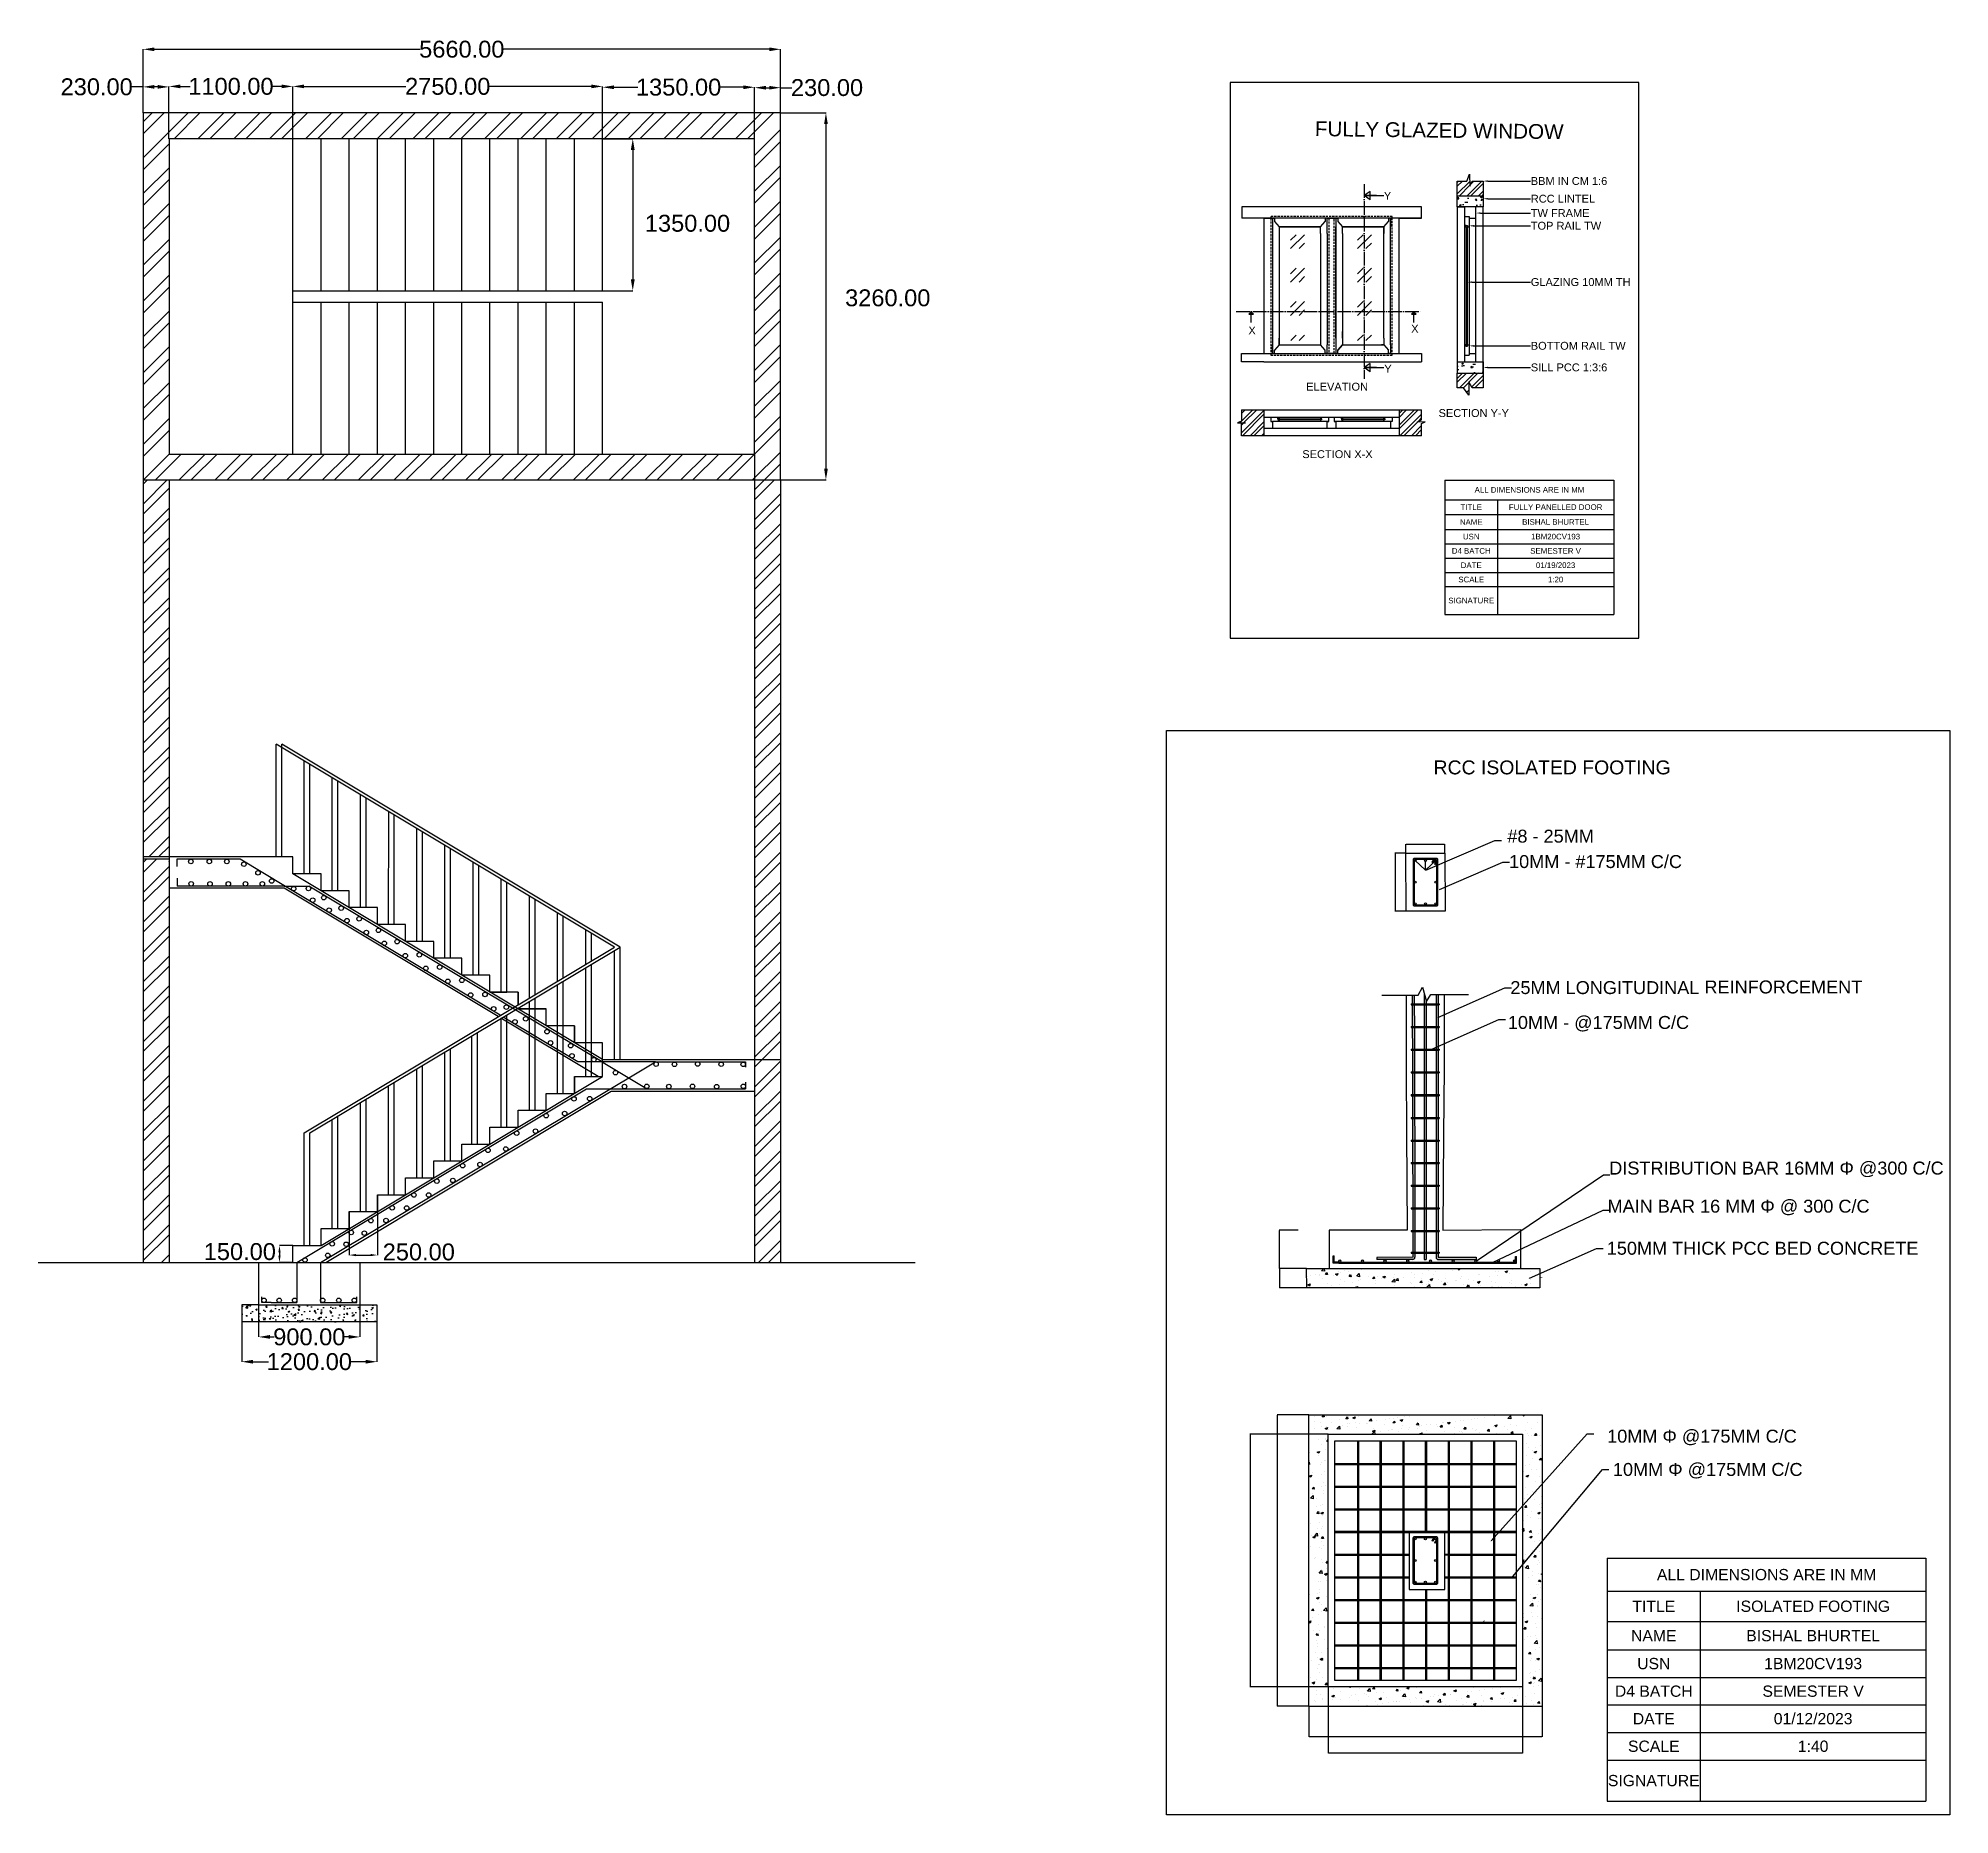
# Model space of a CAD drawing. Header units: millimetres. Extents: x -15359 to 171203, y -161916 to 32466.
# Drawn here: x 5305 to 22278, y -7523 to 8252 of the extents above; entities that cross this region are included whole.
import ezdxf
from ezdxf import colors
from ezdxf.entities.mleader import LeaderData, LeaderLine
from ezdxf.math import Vec2, Vec3

# ---------------------------------------------------------------- set-up
doc = ezdxf.new("R2010")
doc.units = ezdxf.units.MM
doc.header["$MEASUREMENT"] = 0
doc.linetypes.add('ACAD_ISO04W100', pattern=[30, 24, -3, 0, -3])
doc.linetypes.add('HIDDEN', pattern=[9.525, 6.35, -3.175])
doc.layers.add('HATC', color=250, linetype='Continuous')
doc.layers.add('PRINT', color=250, linetype='Continuous')
doc.styles.add('Annotative', font='Arial.ttf')
doc.styles.add('PDF Arial', font='Arial.ttf')
doc.styles.get("Standard").update_dxf_attribs({"font": 'Arial.ttf'})
doc.dimstyles.new('ISO-25', dxfattribs={"dimtxt": 2.5, "dimasz": 2.5, "dimexe": 1.25, "dimexo": 0.625, "dimtad": 1, "dimtxsty": 'Standard', "dimcen": 2.5, "dimadec": 0, "dimazin": 0, "dimtfac": 1, "dimtmove": 0, "dimatfit": 3, "dimfxl": 0, "dimarcsym": 0})
doc.dimstyles.get("Standard").update_dxf_attribs({"dimtxt": 0.18, "dimasz": 0.18, "dimexe": 0.18, "dimexo": 0.0625, "dimgap": 0.09, "dimtad": 0, "dimtih": 1, "dimtoh": 1, "dimzin": 0, "dimdsep": 46, "dimtxsty": 'Standard', "dimcen": 0.09, "dimadec": 0, "dimazin": 0, "dimtfac": 1, "dimtofl": 0, "dimtmove": 0, "dimatfit": 3, "dimfxl": 0, "dimtolj": 1, "dimtzin": 0, "dimarcsym": 0})

msp = doc.modelspace()

# ---------------------------------------------------------------- texts
at = {"insert": (17694.34225, 1838.88224), "char_height": 123.2949373, "attachment_point": 1}
msp.add_mtext_dynamic_manual_height_columns('RCC ISOLATED FOOTING', width=150031.0164639, gutter_width=616.47469, heights=[0], dxfattribs=at)
at = {"color": 5, "attachment_point": 7, "style": 'PDF Arial'}
for s, insert, char_height in [('#8 - 25MM', (18349.92547, 1107.67049), 115.008939), ('10MM - #175MM C/C', (18365.00333, 882.01406), 115.0089389), ('25MM LONGITUDINAL', (18376.47687, -237.03948), 115.0089389), ('REINFORCEMENT', (20099.96301, -231.54808), 115.0089389), ('10MM - @175MM C/C', (18354.01746, -568.10544), 115.0089389), ('DISTRIBUTION BAR 16MM Φ @300 C/C ', (19254.63326, -1861.08834), 115.0089389), ('MAIN BAR 16 MM Φ @ 300 C/C', (19239.38883, -2199.41563), 115.0089389), ('150MM THICK PCC BED CONCRETE', (19232.61252, -2551.56088), 115.0089389), ('10MM Φ @175MM C/C', (19235.89854, -4241.73105), 115.0089389), ('10MM Φ @175MM C/C', (19287.15411, -4537.19918), 115.0089389)]:
    msp.add_mtext(s, dxfattribs=dict(at, insert=insert, char_height=char_height))
at = {"layer": 'PRINT'}
msp.add_text('FULLY GLAZED WINDOW', height=131.1282651, rotation=359.282457582, dxfattribs=at).set_placement((16639.92052, 7383.3732))
at = {"layer": 'PRINT', "char_height": 70, "attachment_point": 1}
for s, width, heights, insert in [('Y', 164.573713, [0], (17253.27134, 6887.88027)), ('X', 164.573713, [0], (16050.27407, 5691.85199)), ('X', 164.573713, [0], (17495.87558, 5707.35876)), ('Y', 164.573713, [0], (17257.28936, 5352.03641)), ('ELEVATION', 164.573713, [0], (16563.71718, 5193.17925)), ('SECTION Y-Y', 700.995407, [72.4352], (17739.09723, 4958.71403)), ('SECTION X-X', 876.8713799, [0], (16529.09377, 4593.74634))]:
    msp.add_mtext_dynamic_manual_height_columns(s, width=width, gutter_width=12.5, heights=heights, dxfattribs=dict(at, insert=insert))

# ---------------------------------------------------------------- blocks, each defined once
blk = doc.blocks.new('*D3')
at = {"color": 0, "lineweight": -2}
for p, q in [((7566, 7360), (7566, 7824)), ((7666, 7824), (8570, 7824)), ((10216, 7824), (9312, 7824)), ((10316, 7360), (10316, 7824))]:
    blk.add_line(p, q, dxfattribs=at)
at = {"color": 0}
for points in [[(7666, 7841), (7666, 7808), (7566, 7824)], [(10216, 7841), (10216, 7808), (10316, 7824)]]:
    blk.add_solid(points, dxfattribs=at)
at = {"layer": 'Defpoints', "color": 0}
for p in [(10316, 7824), (7566, 7360), (10316, 7360)]:
    blk.add_point(p, dxfattribs=at)
at = {"color": 0, "insert": (8941, 7824), "char_height": 150, "attachment_point": 5}
blk.add_mtext('\\A1;2750.00', dxfattribs=at)
blk = doc.blocks.new('*D4')
at = {"color": 0, "lineweight": -2}
for p, q in [((6466, 7360), (6466, 7824)), ((6566, 7824), (6654, 7824)), ((7466, 7824), (7379, 7824)), ((7566, 7360), (7566, 7824))]:
    blk.add_line(p, q, dxfattribs=at)
at = {"color": 0}
for points in [[(6566, 7841), (6566, 7808), (6466, 7824)], [(7466, 7841), (7466, 7808), (7566, 7824)]]:
    blk.add_solid(points, dxfattribs=at)
at = {"layer": 'Defpoints', "color": 0}
for p in [(7566, 7824), (6466, 7360), (7566, 7360)]:
    blk.add_point(p, dxfattribs=at)
at = {"color": 0, "insert": (7016, 7824), "char_height": 150, "attachment_point": 5}
blk.add_mtext('\\A1;1100.00', dxfattribs=at)
blk = doc.blocks.new('*D5')
at = {"color": 0, "lineweight": -2}
for p, q in [((10316, 7360), (10316, 7817)), ((10416, 7817), (10629, 7817)), ((11566, 7817), (11354, 7817)), ((11666, 7360), (11666, 7817))]:
    blk.add_line(p, q, dxfattribs=at)
at = {"color": 0}
for points in [[(10416, 7833), (10416, 7800), (10316, 7817)], [(11566, 7833), (11566, 7800), (11666, 7817)]]:
    blk.add_solid(points, dxfattribs=at)
at = {"layer": 'Defpoints', "color": 0}
for p in [(11666, 7817), (10316, 7360), (11666, 7360)]:
    blk.add_point(p, dxfattribs=at)
at = {"color": 0, "insert": (10991, 7817), "char_height": 150, "attachment_point": 5}
blk.add_mtext('\\A1;1350.00', dxfattribs=at)
blk = doc.blocks.new('*D6')
at = {"color": 0, "lineweight": -2}
for p, q in [((11666, 7360), (11666, 7813)), ((11766, 7813), (11796, 7813)), ((11896, 7590), (11896, 7813)), ((11896, 7813), (11996, 7813))]:
    blk.add_line(p, q, dxfattribs=at)
at = {"color": 0}
for points in [[(11766, 7829), (11766, 7796), (11666, 7813)], [(11796, 7829), (11796, 7796), (11896, 7813)]]:
    blk.add_solid(points, dxfattribs=at)
at = {"layer": 'Defpoints', "color": 0}
for p in [(11896, 7813), (11896, 7590), (11666, 7360)]:
    blk.add_point(p, dxfattribs=at)
at = {"color": 0, "insert": (12309, 7813), "char_height": 150, "attachment_point": 5}
blk.add_mtext('\\A1;230.00', dxfattribs=at)
blk = doc.blocks.new('*D7')
at = {"color": 0, "lineweight": -2}
for p, q in [((6236, 7820), (6136, 7820)), ((6236, 7590), (6236, 7821)), ((6366, 7820), (6336, 7820)), ((6466, 7360), (6466, 7821))]:
    blk.add_line(p, q, dxfattribs=at)
at = {"color": 0}
for points in [[(6336, 7837), (6336, 7804), (6236, 7820)], [(6366, 7837), (6366, 7804), (6466, 7820)]]:
    blk.add_solid(points, dxfattribs=at)
at = {"layer": 'Defpoints', "color": 0}
for p in [(6236, 7820), (6236, 7590), (6466, 7360)]:
    blk.add_point(p, dxfattribs=at)
at = {"color": 0, "insert": (5824, 7820), "char_height": 150, "attachment_point": 5}
blk.add_mtext('\\A1;230.00', dxfattribs=at)
blk = doc.blocks.new('*D8')
at = {"color": 0, "lineweight": -2}
for p, q in [((6236, 7590), (6236, 8154)), ((6336, 8154), (8697, 8154)), ((11796, 8154), (9436, 8154)), ((11896, 7590), (11896, 8154))]:
    blk.add_line(p, q, dxfattribs=at)
at = {"color": 0}
for points in [[(6336, 8170), (6336, 8137), (6236, 8154)], [(11796, 8170), (11796, 8137), (11896, 8154)]]:
    blk.add_solid(points, dxfattribs=at)
at = {"layer": 'Defpoints', "color": 0}
for p in [(11896, 8154), (6236, 7590), (11896, 7590)]:
    blk.add_point(p, dxfattribs=at)
at = {"color": 0, "insert": (9066, 8154), "char_height": 150, "attachment_point": 5}
blk.add_mtext('\\A1;5660.00', dxfattribs=at)
blk = doc.blocks.new('*D9')
at = {"color": 0, "lineweight": -2}
for p, q in [((10316, 7360), (10584, 7360)), ((10584, 7260), (10584, 6110)), ((10316, 6010), (10584, 6010))]:
    blk.add_line(p, q, dxfattribs=at)
at = {"color": 0}
for points in [[(10567, 7260), (10601, 7260), (10584, 7360)], [(10567, 6110), (10601, 6110), (10584, 6010)]]:
    blk.add_solid(points, dxfattribs=at)
at = {"layer": 'Defpoints', "color": 0}
for p in [(10316, 7360), (10316, 6010), (10584, 6010)]:
    blk.add_point(p, dxfattribs=at)
at = {"color": 0, "insert": (11070, 6608), "char_height": 150, "attachment_point": 5}
blk.add_mtext('\\A1;1350.00', dxfattribs=at)
blk = doc.blocks.new('*D10')
at = {"color": 0, "lineweight": -2}
for p, q in [((11896, 7590), (12300, 7590)), ((12299, 7490), (12299, 4430)), ((11896, 4330), (12300, 4330))]:
    blk.add_line(p, q, dxfattribs=at)
at = {"color": 0}
for points in [[(12283, 7490), (12316, 7490), (12299, 7590)], [(12283, 4430), (12316, 4430), (12299, 4330)]]:
    blk.add_solid(points, dxfattribs=at)
at = {"layer": 'Defpoints', "color": 0}
for p in [(11896, 7590), (11896, 4330), (12299, 4330)]:
    blk.add_point(p, dxfattribs=at)
at = {"color": 0, "insert": (12848, 5946), "char_height": 150, "attachment_point": 5}
blk.add_mtext('\\A1;3260.00', dxfattribs=at)
blk = doc.blocks.new('*D11')
at = {"color": 0, "lineweight": -2}
for p, q in [((7566, -2468), (7447, -2468)), ((7447, -2528), (7447, -2558)), ((7566, -2618), (7447, -2618))]:
    blk.add_line(p, q, dxfattribs=at)
at = {"color": 0}
for points in [[(7437, -2528), (7457, -2528), (7447, -2468)], [(7437, -2558), (7457, -2558), (7447, -2618)]]:
    blk.add_solid(points, dxfattribs=at)
at = {"layer": 'Defpoints', "color": 0}
for p in [(7566, -2468), (7447, -2618), (7566, -2618)]:
    blk.add_point(p, dxfattribs=at)
at = {"color": 0, "insert": (7095, -2523), "char_height": 150, "attachment_point": 5}
blk.add_mtext('\\A1;150.00', dxfattribs=at)
blk = doc.blocks.new('*D12')
at = {"color": 0, "lineweight": -2}
for p, q in [((8066, -2168), (8066, -2553)), ((8316, -2168), (8316, -2553)), ((8126, -2553), (8256, -2553))]:
    blk.add_line(p, q, dxfattribs=at)
at = {"color": 0}
for points in [[(8126, -2543), (8126, -2563), (8066, -2553)], [(8256, -2543), (8256, -2563), (8316, -2553)]]:
    blk.add_solid(points, dxfattribs=at)
at = {"layer": 'Defpoints', "color": 0}
for p in [(8066, -2168), (8316, -2168), (8316, -2553)]:
    blk.add_point(p, dxfattribs=at)
at = {"color": 0, "insert": (8684, -2526), "char_height": 150, "attachment_point": 5}
blk.add_mtext('\\A1;250.00', dxfattribs=at)
blk = doc.blocks.new('*D13')
at = {"color": 0, "lineweight": -2}
for p, q in [((7112, -3145), (7112, -3500)), ((8312, -3145), (8312, -3500)), ((7212, -3500), (7350, -3500)), ((8212, -3500), (8074, -3500))]:
    blk.add_line(p, q, dxfattribs=at)
at = {"color": 0}
for points in [[(7212, -3483), (7212, -3517), (7112, -3500)], [(8212, -3483), (8212, -3517), (8312, -3500)]]:
    blk.add_solid(points, dxfattribs=at)
at = {"layer": 'Defpoints', "color": 0}
for p in [(7112, -3145), (8312, -3145), (8312, -3500)]:
    blk.add_point(p, dxfattribs=at)
at = {"color": 0, "insert": (7712, -3500), "char_height": 150, "attachment_point": 5}
blk.add_mtext('\\A1;1200.00', dxfattribs=at)
blk = doc.blocks.new('*D14')
at = {"color": 0, "lineweight": -2}
for p, q in [((7262, -2995), (7262, -3280)), ((8162, -2995), (8162, -3280)), ((7362, -3280), (7401, -3280)), ((8062, -3280), (8023, -3280))]:
    blk.add_line(p, q, dxfattribs=at)
at = {"color": 0}
for points in [[(7362, -3263), (7362, -3296), (7262, -3280)], [(8062, -3263), (8062, -3296), (8162, -3280)]]:
    blk.add_solid(points, dxfattribs=at)
at = {"layer": 'Defpoints', "color": 0}
for p in [(7262, -2995), (8162, -2995), (8162, -3280)]:
    blk.add_point(p, dxfattribs=at)
at = {"color": 0, "insert": (7712, -3280), "char_height": 150, "attachment_point": 5}
blk.add_mtext('\\A1;900.00', dxfattribs=at)
blk = doc.blocks.new('*T18')
at = {"layer": 'PRINT', "color": 0, "linetype": 'ByBlock', "lineweight": -2}
for p, q in [((0, 0), (1499, 0)), ((0, 0), (0, -1194)), ((1499, 0), (1499, -1194)), ((0, -174), (1499, -174)), ((0, -306), (1499, -306)), ((465, -174), (465, -1194)), ((0, -438), (1499, -438)), ((0, -565), (1499, -565)), ((0, -692), (1499, -692)), ((0, -819), (1499, -819)), ((0, -946), (1499, -946)), ((0, -1194), (1499, -1194))]:
    blk.add_line(p, q, dxfattribs=at)
at = {"layer": 'PRINT', "color": 0, "char_height": 50, "attachment_point": 5}
for s, insert, width in [('{\\fArial|b0|i0|c0|p0;\\C256;ALL DIMENSIONS ARE IN MM}', (750, -87), 1499.03), ('TITLE', (233, -240), 465.13), ('FULLY PANELLED DOOR', (982, -240), 1033.78), ('NAME', (233, -372), 465.13), ('BISHAL BHURTEL', (982, -372), 1033.78), ('1BM20CV193', (982, -502), 1033.78), ('SEMESTER V', (982, -629), 1033.78), ('01/19/2023', (982, -756), 1033.78), ('1:20', (982, -883), 1033.78)]:
    blk.add_mtext(s, dxfattribs=dict(at, insert=insert, width=width))
at = {"layer": 'PRINT', "color": 0, "char_height": 50, "width": 465.13, "attachment_point": 5, "style": 'Annotative'}
for s, insert in [('USN', (233, -502)), ('D4 BATCH', (233, -629)), ('DATE', (233, -756)), ('SCALE', (233, -883)), ('SIGNATURE', (233, -1070))]:
    blk.add_mtext(s, dxfattribs=dict(at, insert=insert))
blk = doc.blocks.new('*D49')
at = {"color": 0, "lineweight": -2}
for p, q in [((16587, -3971), (16305, -3971)), ((16307, -3974), (16307, -6558)), ((16587, -6560), (16305, -6560))]:
    blk.add_line(p, q, dxfattribs=at)
at = {"color": 0}
for points in [[(16306, -3974), (16307, -3974), (16307, -3971)], [(16306, -6558), (16307, -6558), (16307, -6560)]]:
    blk.add_solid(points, dxfattribs=at)
at = {"layer": 'Defpoints', "color": 0}
for p in [(16587, -3971), (16307, -6560), (16587, -6560)]:
    blk.add_point(p, dxfattribs=at)
at = {"color": 0, "insert": (16305, -5266), "char_height": 2.5, "attachment_point": 5, "rotation": 90}
blk.add_mtext('2590', dxfattribs=at)
blk = doc.blocks.new('*D50')
at = {"color": 0, "lineweight": -2}
for p, q in [((16587, -6561), (16587, -6830)), ((18658, -6561), (18658, -6830)), ((16590, -6828), (18656, -6828))]:
    blk.add_line(p, q, dxfattribs=at)
at = {"color": 0}
for points in [[(16590, -6828), (16590, -6829), (16587, -6828)], [(18656, -6828), (18656, -6829), (18658, -6828)]]:
    blk.add_solid(points, dxfattribs=at)
at = {"layer": 'Defpoints', "color": 0}
for p in [(16587, -6560), (18658, -6560), (18658, -6828)]:
    blk.add_point(p, dxfattribs=at)
at = {"color": 0, "insert": (17623, -6826), "char_height": 2.5, "attachment_point": 5}
blk.add_mtext('2070', dxfattribs=at)
blk = doc.blocks.new('*D39')
at = {"color": 0, "lineweight": -2}
for p, q in [((16493, -2332), (16323, -2332)), ((16325, -2335), (16325, -2671)), ((16423, -2673), (16323, -2673))]:
    blk.add_line(p, q, dxfattribs=at)
at = {"color": 0}
for points in [[(16324, -2335), (16325, -2335), (16325, -2332)], [(16324, -2671), (16325, -2671), (16325, -2673)]]:
    blk.add_solid(points, dxfattribs=at)
at = {"layer": 'Defpoints', "color": 0}
for p in [(16494, -2332), (16325, -2673), (16424, -2673)]:
    blk.add_point(p, dxfattribs=at)
at = {"color": 0, "insert": (16323, -2503), "char_height": 2.5, "attachment_point": 5, "rotation": 90}
blk.add_mtext('300', dxfattribs=at)
blk = doc.blocks.new('*D51')
at = {"color": 0, "lineweight": -2}
for p, q in [((16566, -2673), (16327, -2673)), ((16328, -2676), (16328, -2843)), ((16566, -2845), (16327, -2845))]:
    blk.add_line(p, q, dxfattribs=at)
at = {"color": 0}
for points in [[(16328, -2676), (16328, -2676), (16328, -2673)], [(16328, -2843), (16328, -2843), (16328, -2845)]]:
    blk.add_solid(points, dxfattribs=at)
at = {"layer": 'Defpoints', "color": 0}
for p in [(16567, -2673), (16328, -2845), (16567, -2845)]:
    blk.add_point(p, dxfattribs=at)
at = {"color": 0, "insert": (16326, -2759), "char_height": 2.5, "attachment_point": 5, "rotation": 90}
blk.add_mtext('150', dxfattribs=at)
blk = doc.blocks.new('*D52')
at = {"color": 0, "lineweight": -2}
for p, q in [((16759, -4144), (16063, -4144)), ((16065, -4146), (16065, -6385)), ((16759, -6387), (16063, -6387))]:
    blk.add_line(p, q, dxfattribs=at)
at = {"color": 0}
for points in [[(16064, -4146), (16065, -4146), (16065, -4144)], [(16064, -6385), (16065, -6385), (16065, -6387)]]:
    blk.add_solid(points, dxfattribs=at)
at = {"layer": 'Defpoints', "color": 0}
for p in [(16760, -4144), (16065, -6387), (16760, -6387)]:
    blk.add_point(p, dxfattribs=at)
at = {"color": 0, "insert": (16063, -5266), "char_height": 2.5, "attachment_point": 5, "rotation": 90}
blk.add_mtext('2000', dxfattribs=at)
blk = doc.blocks.new('*D53')
at = {"color": 0, "lineweight": -2}
for p, q in [((16760, -6388), (16760, -6976)), ((18485, -6388), (18485, -6976)), ((18483, -6975), (16762, -6975))]:
    blk.add_line(p, q, dxfattribs=at)
at = {"color": 0}
for points in [[(16762, -6974), (16762, -6975), (16760, -6975)], [(18483, -6974), (18483, -6975), (18485, -6975)]]:
    blk.add_solid(points, dxfattribs=at)
at = {"layer": 'Defpoints', "color": 0}
for p in [(16760, -6387), (18485, -6387), (16760, -6975)]:
    blk.add_point(p, dxfattribs=at)
at = {"color": 0, "insert": (17623, -6972), "char_height": 2.5, "attachment_point": 5}
blk.add_mtext('1725,31', dxfattribs=at)
blk = doc.blocks.new('*D40')
at = {"color": 0, "lineweight": -2}
for p, q in [((17449, 1017), (17449, 1097)), ((17452, 1095), (17792, 1095)), ((17795, 1017), (17795, 1097))]:
    blk.add_line(p, q, dxfattribs=at)
at = {"color": 0}
for points in [[(17452, 1096), (17452, 1095), (17449, 1095)], [(17792, 1096), (17792, 1095), (17795, 1095)]]:
    blk.add_solid(points, dxfattribs=at)
at = {"layer": 'Defpoints', "color": 0}
for p in [(17795, 1095), (17449, 1017), (17795, 1017)]:
    blk.add_point(p, dxfattribs=at)
at = {"color": 0, "insert": (17622, 1098), "char_height": 2.5, "attachment_point": 5}
blk.add_mtext('345,4', dxfattribs=at)
blk = doc.blocks.new('*D41')
at = {"color": 0, "lineweight": -2}
for p, q in [((17448, 1017), (17352, 1017)), ((17353, 1014), (17353, 505)), ((17450, 502), (17352, 502))]:
    blk.add_line(p, q, dxfattribs=at)
at = {"color": 0}
for points in [[(17352, 1014), (17353, 1014), (17353, 1017)], [(17352, 505), (17353, 505), (17353, 502)]]:
    blk.add_solid(points, dxfattribs=at)
at = {"layer": 'Defpoints', "color": 0}
for p in [(17449, 1017), (17353, 502), (17451, 502)]:
    blk.add_point(p, dxfattribs=at)
at = {"color": 0, "insert": (17351, 759), "char_height": 2.5, "attachment_point": 5, "rotation": 90}
blk.add_mtext('450', dxfattribs=at)
blk = doc.blocks.new('*T38')
at = {"layer": 'HATC', "color": 0, "linetype": 'ByBlock', "lineweight": -2}
for p, q in [((0, 0), (2829, 0)), ((0, 0), (0, -2158)), ((2829, 0), (2829, -2158)), ((0, -291), (2829, -291)), ((826, -291), (826, -2158)), ((0, -563), (2829, -563)), ((0, -813), (2829, -813)), ((0, -1058), (2829, -1058)), ((0, -1303), (2829, -1303)), ((0, -1548), (2829, -1548)), ((0, -1792), (2829, -1792)), ((0, -2158), (2829, -2158))]:
    blk.add_line(p, q, dxfattribs=at)
at = {"layer": 'HATC', "color": 0, "char_height": 100, "attachment_point": 5}
for s, insert, width in [('{\\fArial|b0|i0|c0|p0;\\C256;ALL DIMENSIONS ARE IN MM}', (1415, -146), 2829.31), ('TITLE', (413, -427), 825.53), ('ISOLATED FOOTING', (1828, -427), 2003.67), ('NAME', (413, -688), 825.53), ('BISHAL BHURTEL', (1828, -688), 2003.67), ('1BM20CV193', (1828, -936), 2003.67), ('SEMESTER V', (1828, -1181), 2003.67), ('01/12/2023', (1828, -1425), 2003.67), ('1:40', (1828, -1670), 2003.67)]:
    blk.add_mtext(s, dxfattribs=dict(at, insert=insert, width=width))
at = {"layer": 'HATC', "color": 0, "char_height": 100, "width": 825.53, "attachment_point": 5, "style": 'Annotative'}
for s, insert in [('USN', (413, -936)), ('D4 BATCH', (413, -1181)), ('DATE', (413, -1425)), ('SCALE', (413, -1670)), ('SIGNATURE', (413, -1975))]:
    blk.add_mtext(s, dxfattribs=dict(at, insert=insert))

# ---------------------------------------------------------------- dimensions: what is measured, and where the dimension line sits
for base, p1, p2, picture, middle in [((11896.18476, 8153.65909), (6236.18476, 7589.73632), (11896.18476, 7589.73632), '*D8', (9066.18476, 8153.65909)), ((6236.18476, 7820.49163), (6466.18476, 7359.73632), (6236.18476, 7589.73632), '*D7', (5823.71413, 7820.49163)), ((7566.18476, 7824.18153), (6466.18476, 7359.73632), (7566.18476, 7359.73632), '*D4', (7016.18476, 7824.18153)), ((10316.18476, 7824.21153), (7566.18476, 7359.73632), (10316.18476, 7359.73632), '*D3', (8941.18476, 7824.21153)), ((11666.18476, 7816.60645), (10316.18476, 7359.73632), (11666.18476, 7359.73632), '*D5', (10991.18476, 7816.60645)), ((11896.18476, 7812.71092), (11666.18476, 7359.73632), (11896.18476, 7589.73632), '*D6', (12308.65539, 7812.71092)), ((8161.95856, -3279.74371), (7261.95856, -2994.80246), (8161.95856, -2994.80246), '*D14', (7711.95856, -3279.74371)), ((8311.95856, -3500.08311), (7111.95856, -3144.80246), (8311.95856, -3144.80246), '*D13', (7711.95856, -3500.08311))]:
    dim = msp.add_linear_dim(base=base, p1=p1, p2=p2, dimstyle='Standard', override={"dimtxt": 150, "dimasz": 100})
    dim.commit()
    dim.dimension.update_dxf_attribs({"geometry": picture, "text_midpoint": middle})
for base, p1, p2, override, picture, middle in [((12299.33332, 4329.73632), (11896.18476, 7589.73632), (11896.18476, 4329.73632), {"dimtxt": 150, "dimasz": 100, "dimtmove": 2}, '*D10', (12847.70412, 5946.23099)), ((10584.07884, 6009.73632), (10316.18476, 7359.73632), (10316.18476, 6009.73632), {"dimtxt": 150, "dimasz": 100, "dimtmove": 2}, '*D9', (11070.22647, 6608.09921)), ((7446.71958, -2617.5338), (7566.18476, -2467.5338), (7566.18476, -2617.5338), {"dimtxt": 150, "dimasz": 60, "dimtmove": 2}, '*D11', (7094.97446, -2523.08497))]:
    dim = msp.add_linear_dim(base=base, p1=p1, p2=p2, angle=90, dimstyle='Standard', override=override)
    dim.commit()
    dim.dimension.update_dxf_attribs({"geometry": picture, "text_midpoint": middle, "dimtype": 160})
for base, p1, p2, picture, middle in [((17794.50023, 1095.45532), (17449.09925, 1016.82614), (17794.50023, 1016.82614), '*D40', (17621.79974, 1097.5827)), ((16759.99042, -6974.60457), (18485.3022, -6387.40109), (16759.99042, -6387.40109), '*D53', (17622.64631, -6972.47718))]:
    dim = msp.add_linear_dim(base=base, p1=p1, p2=p2, dimstyle='ISO-25')
    dim.commit()
    dim.dimension.update_dxf_attribs({"geometry": picture, "text_midpoint": middle})
for base, p1, p2, text, picture, middle in [((17352.84072, 502.11095), (17449.09925, 1016.82614), (17450.79239, 502.11095), '450', '*D41', (17350.93929, 759.46854)), ((16324.69457, -2673.38677), (16493.89657, -2332.32583), (16423.75572, -2673.38677), '300', '*D39', (16322.79228, -2502.8563)), ((16327.97104, -2845.34914), (16566.97948, -2673.38677), (16567.12008, -2845.34914), '150', '*D51', (16326.06961, -2759.36796)), ((16306.59817, -6560.10159), (16587.28993, -3971.28736), (16587.28993, -6560.10159), '2590', '*D49', (16304.69674, -5265.69447)), ((16064.52517, -6387.40109), (16759.99042, -4143.98785), (16759.99042, -6387.40109), '2000', '*D52', (16062.62374, -5265.69447))]:
    dim = msp.add_linear_dim(base=base, p1=p1, p2=p2, angle=90, text=text, dimstyle='ISO-25')
    dim.commit()
    dim.dimension.update_dxf_attribs({"geometry": picture, "text_midpoint": middle})
dim = msp.add_linear_dim(base=(8316.18476, -2553.00124), p1=(8066.18476, -2167.5338), p2=(8316.18476, -2167.5338), dimstyle='Standard', override={"dimtxt": 150, "dimasz": 60, "dimtmove": 2})
dim.commit()
dim.dimension.update_dxf_attribs({"geometry": '*D12', "text_midpoint": (8684.06419, -2525.578), "dimtype": 160})
dim = msp.add_linear_dim(base=(18658.00269, -6828.36975), p1=(16587.28993, -6560.10159), p2=(18658.00269, -6560.10159), text='2070', dimstyle='ISO-25')
dim.commit()
dim.dimension.update_dxf_attribs({"geometry": '*D50', "text_midpoint": (17622.64631, -6826.46832)})

# ---------------------------------------------------------------- hatches: boundary and pattern name
h = msp.add_hatch()
h.set_pattern_fill('ANSI32', color=256, scale=600)
h.paths.add_polyline_path([(11896.18476, 7589.73632), (6236.18476, 7589.73632), (6236.18476, 4329.73632), (11896.18476, 4329.73632)])
h.paths.add_polyline_path([(11666.18476, 7359.73632), (11666.18476, 4559.73632), (6466.18476, 4559.73632), (6466.18476, 7359.73632)], flags=16)
h = msp.add_hatch()
h.set_pattern_fill('ANSI32', color=256, scale=500)
h.paths.add_polyline_path([(6466.18476, 4329.73632), (6236.18476, 4329.73632), (6236.18476, 982.4662), (6466.18476, 982.4662)])
h.paths.add_polyline_path([(6466.18476, 935.7045, -0.1450202803), (6466.18476, 947.06715), (6466.18476, 962.4662), (6236.18476, 962.4662), (6236.18476, -2617.5338), (6466.18476, -2617.5338)])
h.paths.add_polyline_path([(11896.18476, 4329.73632), (11666.18476, 4329.73632), (11666.18476, -817.5338), (11896.18476, -817.5338)])
h.paths.add_polyline_path([(11896.18476, -817.5338), (11666.18476, -817.5338), (11666.18476, -2617.5338), (11896.18476, -2617.5338)])
h = msp.add_hatch(color=256)
h.dxf.hatch_style = 1
h.paths.add_polyline_path([(17738.72107, 932.09239), (17738.72107, 947.4241), (17718.43145, 920.37714), (17725.79111, 914.85619)])
h.paths.add_polyline_path([(17722.08757, 956.75087, -0.2395899956), (17729.52076, 960.52962), (17713.30584, 960.52962), (17695.04542, 938.02298), (17702.18998, 932.22636)])
h.paths.add_polyline_path([(17744.44056, -524.0501), (17495.97334, -524.0501), (17495.99705, -533.2504), (17744.44056, -533.2504)])
h.paths.add_polyline_path([(17630.26545, -331.76649), (17611.64103, -331.76649), (17611.64103, -524.0501), (17630.26545, -524.0501)])
h.paths.add_polyline_path([(17630.26545, -533.2504), (17611.64103, -533.2504), (17611.64103, -725.534), (17630.26545, -725.534)])
h.paths.add_polyline_path([(17523.37361, -244.68165), (17504.97294, -244.68165), (17505.17741, -322.56619), (17523.57434, -322.56619)])
h.paths.add_polyline_path([(17630.26545, -296.12092), (17611.64103, -228.71827), (17611.64103, -322.56619), (17630.26545, -322.56619)])
h.paths.add_polyline_path([(17735.24026, -239.60223), (17716.61584, -239.60223), (17716.61584, -322.56619), (17735.24026, -322.56619)])
h.paths.add_polyline_path([(17744.44056, -322.56619), (17495.97334, -322.56619), (17495.99705, -331.76649), (17744.44056, -331.76649)])
h.paths.add_polyline_path([(17735.24026, -331.76649), (17716.61584, -331.76649), (17716.61584, -524.0501), (17735.24026, -524.0501)])
h.paths.add_polyline_path([(17523.59805, -331.76649), (17505.20157, -331.76649), (17505.70639, -524.0501), (17524.09363, -524.0501)])
h.paths.add_polyline_path([(17524.11734, -533.2504), (17505.73054, -533.2504), (17506.23536, -725.534), (17524.61292, -725.534)])
h.paths.add_polyline_path([(17524.63663, -734.73431), (17506.25952, -734.73431), (17506.76434, -927.01791), (17525.14191, -927.01791), (17525.06663, -901.57335)])
h.paths.add_polyline_path([(17744.44056, -725.534), (17495.97334, -725.534), (17495.99705, -734.73431), (17744.44056, -734.73431)])
h.paths.add_polyline_path([(17735.24026, -533.2504), (17716.61584, -533.2504), (17716.61584, -725.534), (17735.24026, -725.534)])
h.paths.add_polyline_path([(17735.24026, -734.73431), (17716.61584, -734.73431), (17716.61584, -927.01791), (17735.24026, -927.01791)])
h.paths.add_polyline_path([(17630.26545, -734.73431), (17611.64103, -734.73431), (17611.64103, -927.01791), (17630.26545, -927.01791)])
h.paths.add_polyline_path([(17525.16913, -936.21821), (17506.78849, -936.21821), (17506.94649, -996.39932), (17507.33732, -1128.50182), (17525.73801, -1128.50182)])
h.paths.add_polyline_path([(17744.44056, -927.01791), (17495.97334, -927.01791), (17495.99705, -936.21821), (17744.44056, -936.21821)])
h.paths.add_polyline_path([(17630.26545, -936.21821), (17611.64103, -936.21821), (17611.64103, -1128.50182), (17630.26545, -1128.50182)])
h.paths.add_polyline_path([(17735.24026, -936.21821), (17716.61584, -936.21821), (17716.61584, -1128.50182), (17735.24026, -1128.50182)])
h.paths.add_polyline_path([(17630.26545, -1137.70212), (17611.64103, -1137.70212), (17611.64103, -1329.98572), (17630.26545, -1329.98572)])
h.paths.add_polyline_path([(17525.76523, -1137.70212), (17507.36454, -1137.70212), (17507.93343, -1329.98572), (17526.33412, -1329.98572)])
h.paths.add_polyline_path([(17744.44056, -1128.50182), (17495.97334, -1128.50182), (17495.99705, -1137.70212), (17744.44056, -1137.70212)])
h.paths.add_polyline_path([(17735.24026, -1137.70212), (17716.61584, -1137.70212), (17716.61584, -1329.98572), (17735.24026, -1329.98572)])
h.paths.add_polyline_path([(17735.24026, -1339.18603), (17716.61584, -1339.18603), (17716.61584, -1531.46963), (17735.24026, -1531.46963)])
h.paths.add_polyline_path([(17630.26545, -1339.18603), (17611.64103, -1339.18603), (17611.64103, -1531.46963), (17630.26545, -1531.46963)])
h.paths.add_polyline_path([(17526.36134, -1339.18603), (17507.96065, -1339.18603), (17508.35922, -1473.9028), (17508.47299, -1531.46963), (17526.87362, -1531.46963), (17526.75975, -1473.84836)])
h.paths.add_polyline_path([(17744.44056, -1329.98572), (17495.97334, -1329.98572), (17495.99705, -1339.18603), (17744.44056, -1339.18603)])
h.paths.add_polyline_path([(17744.44056, -1531.46963), (17495.97334, -1531.46963), (17495.99705, -1540.66993), (17744.44056, -1540.66993)])
h.paths.add_polyline_path([(17630.26545, -1540.66993), (17611.64103, -1540.66993), (17611.64103, -1731.23474), (17630.26545, -1731.23474)])
h.paths.add_polyline_path([(17526.89181, -1540.66993), (17508.49117, -1540.66993), (17508.86778, -1731.23474), (17527.26842, -1731.23474)])
h.paths.add_polyline_path([(17735.24026, -1540.66993), (17716.61584, -1540.66993), (17716.61584, -1731.23474), (17735.24026, -1731.23474)])
h.paths.add_polyline_path([(17630.26545, -1740.43504), (17611.64103, -1740.43504), (17611.64103, -1932.7443), (17630.26545, -1932.7443)])
h.paths.add_polyline_path([(17527.2866, -1740.43504), (17508.88596, -1740.43504), (17509.26602, -1932.7443), (17527.66666, -1932.7443)])
h.paths.add_polyline_path([(17735.24026, -1740.43504), (17716.61584, -1740.43504), (17716.61584, -1932.7443), (17735.24026, -1932.7443)])
h.paths.add_polyline_path([(17744.44056, -1731.23474), (17495.97334, -1731.23474), (17495.99705, -1740.43504), (17744.44056, -1740.43504)])
h.paths.add_polyline_path([(17630.26545, -1941.9446), (17611.64103, -1941.9446), (17611.64103, -2134.22821), (17630.26545, -2134.22821)])
h.paths.add_polyline_path([(17527.68484, -1941.9446), (17509.2842, -1941.9446), (17509.66421, -2134.22821), (17528.06485, -2134.22821)])
h.paths.add_polyline_path([(17735.24026, -1941.9446), (17716.61584, -1941.9446), (17716.61584, -2134.22821), (17735.24026, -2134.22821)])
h.paths.add_polyline_path([(17744.44056, -1932.7443), (17495.97334, -1932.7443), (17495.99705, -1941.9446), (17744.44056, -1941.9446)])
h.paths.add_polyline_path([(17744.44056, -2134.22821), (17495.97334, -2134.22821), (17495.99705, -2143.42851), (17744.44056, -2143.42851)])
h.paths.add_polyline_path([(17630.26545, -2143.42851), (17611.64103, -2143.42851), (17611.64103, -2335.71211), (17630.26545, -2335.71211)])
h.paths.add_polyline_path([(17528.08304, -2143.42851), (17509.68239, -2143.42851), (17510.05236, -2330.63269), (17510.05236, -2335.71211), (17528.45297, -2335.71211), (17528.45297, -2330.6145)])
h.paths.add_polyline_path([(17735.24026, -2143.42851), (17716.61584, -2143.42851), (17716.61584, -2335.71211), (17735.24026, -2335.71211)])
h.paths.add_polyline_path([(17630.26545, -2344.91242), (17611.64103, -2344.91242), (17611.64103, -2527.99572), (17630.26545, -2527.99572)])
h.paths.add_polyline_path([(17528.45297, -2344.91242), (17510.05236, -2344.91242), (17510.05236, -2527.99572), (17528.45297, -2527.99572)])
h.paths.add_polyline_path([(17735.24026, -2344.91242), (17716.61584, -2344.91242), (17716.61584, -2527.99572), (17735.24026, -2527.99572)])
h.paths.add_polyline_path([(17744.44056, -2335.71211), (17495.97334, -2335.71211), (17495.99705, -2344.91242), (17744.44056, -2344.91242)])
h.paths.add_polyline_path([(17630.26545, -2537.19602), (17611.64103, -2537.19602), (17611.64103, -2591.37657), (17630.26545, -2591.37657)])
h.paths.add_polyline_path([(17744.44056, -2527.99572), (17495.97334, -2527.99572), (17495.99705, -2537.19602), (17744.44056, -2537.19602)])
h.paths.add_polyline_path([(17528.45297, -2572.97596), (17528.45297, -2537.19602), (17510.05236, -2537.19602), (17510.05236, -2572.97596), (17192.1813, -2574.54162), (17192.27194, -2592.94199), (17510.05236, -2591.37657), (17511.83166, -2591.37657, 0.3874673035)])
h.paths.add_polyline_path([(17735.24026, -2537.19602), (17716.61584, -2537.19602), (17716.61584, -2572.97596, 0.3694579536), (17732.36163, -2591.37657), (18073.86867, -2591.37657), (18073.86867, -2572.97596), (17735.24026, -2572.97596)])
h.paths.add_polyline_path([(18430.97264, -2566.56882), (18421.77233, -2566.56882), (18421.77233, -2615.08056), (18378.63425, -2615.08056), (16854.80638, -2615.08056), (16811.1411, -2615.08056), (16811.1411, -2559.63067), (16801.9408, -2559.63067), (16801.9408, -2624.28086), (16854.80638, -2624.28086), (18378.63425, -2624.28086), (18430.97264, -2624.28086)])
h = msp.add_hatch(color=256)
h.dxf.hatch_style = 1
h.paths.add_polyline_path([(17721.18271, 969.72993), (17524.29896, 969.72993, 0.4142135624), (17512.79858, 958.22955), (17512.79858, 559.86189, 0.4142135624), (17524.29896, 548.36151), (17721.18271, 548.36151, 0.4142135624), (17732.68309, 559.86189), (17732.68309, 912.16538), (17723.48279, 908.10336), (17723.48279, 569.06219, -0.4142135624), (17711.98241, 557.56181), (17533.49926, 557.56181, -0.4142135624), (17521.99888, 569.06219), (17521.99888, 949.02924, -0.0264530377), (17522.06317, 950.24357, -0.0295805746), (17521.99888, 951.32932, -0.4492992548), (17532.28493, 960.46533, -0.0264530377), (17533.49926, 960.52962), (17714.28249, 960.52962, -0.4142135624), (17723.48279, 951.32932), (17723.48279, 947.4241), (17723.48279, 908.10336), (17732.68309, 912.16538), (17732.68309, 958.22955, 0.4142135624)])
h = msp.add_hatch(color=256)
h.dxf.hatch_style = 1
h.paths.add_polyline_path([(17540.39949, 951.32932, 1), (17521.99888, 951.32932, 1)])
h.paths.add_polyline_path([(17631.94114, 951.32932, 1), (17613.54053, 951.32932, 1)])
h.paths.add_polyline_path([(17723.48279, 951.32932, 1), (17705.08218, 951.32932, 1)])
h.paths.add_polyline_path([(17723.48279, 757.72725), (17723.48279, 760.36419, 0.9305651082), (17705.17714, 759.04572, 0.9305651082)])
h.paths.add_polyline_path([(17522.09385, 759.04572, 1), (17540.49445, 759.04572, 1)])
h.paths.add_polyline_path([(17540.39949, 566.76211, 1), (17521.99888, 566.76211, 1)])
h.paths.add_polyline_path([(17631.94114, 566.76211, 1), (17613.54053, 566.76211, 1)])
h.paths.add_polyline_path([(17723.48279, 566.76211, 1), (17705.08218, 566.76211, 1)])
h = msp.add_hatch(color=256)
h.dxf.hatch_style = 1
h.paths.add_polyline_path([(16853.11339, -2605.7682, 1), (16871.7378, -2605.7682, 1)])
h.paths.add_polyline_path([(17054.59729, -2605.7682, 1), (17073.22171, -2605.7682, 1)])
h.paths.add_polyline_path([(17273.01247, -2605.7682, 1), (17254.38806, -2605.7682, 1)])
h.paths.add_polyline_path([(17455.87196, -2605.7682, 1), (17474.49638, -2605.7682, 1)])
h.paths.add_polyline_path([(17675.98029, -2605.7682, 1), (17657.35587, -2605.7682, 1)])
h.paths.add_polyline_path([(17858.83978, -2605.7682, 1), (17877.46419, -2605.7682, 1)])
h.paths.add_polyline_path([(18060.32368, -2605.7682, 1), (18078.9481, -2605.7682, 1)])
h.paths.add_polyline_path([(18261.80759, -2604.07506, 1), (18280.43201, -2604.07506, 1)])
h = msp.add_hatch(color=256)
h.dxf.hatch_style = 1
h.paths.add_polyline_path([(18403.14792, -2604.07506, 1), (18421.77233, -2604.07506, 1)])
h = msp.add_hatch()
h.set_pattern_fill('AR-CONC', color=256, scale=20)
h.set_pattern_definition([(50, (0, 733.1), (143.452, -12.5504), [15, -165]), (355, (0, 733.1), (-27.7503, 150.4384), [12, -132]), (100.4514, (11.95, 732.05), (115.7018, 137.888), [12.748, -140.2284]), (46.1842, (0, 773.1), (213.4483, -33.104), [22.5, -247.5]), (96.6356, (17.79, 770.34), (186.9324, 194.8237), [19.122, -210.343]), (351.1842, (0, 773.1), (186.9324, 194.8237), [18, -198]), (21, (20, 763.1), (119.3814, -80.5238), [15, -165]), (326, (20, 763.1), (48.663, 145.03), [12, -132]), (71.4514, (29.95, 756.39), (168.0445, 64.5062), [12.748, -140.2284]), (37.5, (0, 733.1), (2.43197, 66.57877), [0, -130.4, 0, -134, 0, -132.5]), (7.5, (0, 733.1), (52.6139, 78.88234), [0, -76.4, 0, -127.4, 0, -50.5]), (327.5, (-44.6, 733.1), (106.7645, -4.51097), [0, -50, 0, -156, 0, -207]), (317.5, (-64.6, 733.1), (116.6372, 20.021), [0, -65, 0, -103.6, 0, -147])])
h.paths.add_polyline_path([(7111.95856, -2994.80246), (7111.95856, -3144.80246), (8311.95856, -3144.80246), (8311.95856, -2994.80246), (8161.95856, -2994.80246), (7261.95856, -2994.80246)])
h = msp.add_hatch(color=256)
h.dxf.hatch_style = 1
h.paths.add_polyline_path([(17028.24147, -4201.55468), (17019.04116, -4201.55468), (17019.04116, -6329.83426), (17028.24147, -6329.83426)])
h.paths.add_polyline_path([(17228.03223, -4201.55468), (17218.83193, -4201.55468), (17218.83193, -6329.83426), (17228.03223, -6329.83426)])
h.paths.add_polyline_path([(17429.51614, -4201.55468), (17420.31583, -4201.55468), (17420.31583, -6329.83426), (17429.51614, -6329.83426)])
h.paths.add_polyline_path([(17631.00004, -5073.41087, -1), (17612.59944, -5073.41087, -1)], flags=0)
h.paths.add_polyline_path([(17539.55336, -5265.69447, -1), (17521.15275, -5265.69447, -1)], flags=0)
h.paths.add_polyline_path([(17631.00004, -5457.97807, -1), (17612.59944, -5457.97807, -1)], flags=0)
edge = h.paths.add_edge_path()
edge.add_arc((17530.25809, -5457.97807), 9.2003, 276.777392106, 360)
edge.add_arc((17530.25809, -5457.97807), 9.2003, 0, 173.222608287)
edge.add_arc((17532.55817, -5455.678), 11.50038, 186.06117605, 263.93882395)
edge = h.paths.add_edge_path()
edge.add_arc((17530.25809, -5073.41087), 9.2003, 186.777392089, 360)
edge.add_arc((17530.25809, -5073.41087), 9.2003, 0, 83.222607913)
edge.add_arc((17532.55817, -5075.71094), 11.50038, 96.061176065, 173.938823935)
h = msp.add_hatch(color=256)
h.dxf.hatch_style = 1
h.paths.add_polyline_path([(17631.00004, -4201.55468), (17621.79974, -4201.55468), (17621.79974, -5007.4903), (17631.00004, -5007.4903)])
h.paths.add_polyline_path([(18033.96786, -4201.55468), (18024.76755, -4201.55468), (18024.76755, -6329.83426), (18033.96786, -6329.83426)])
h.paths.add_polyline_path([(18235.45176, -4201.55468), (18226.25146, -4201.55468), (18226.25146, -5067.61208), (18235.45176, -5057.37575)])
h.paths.add_polyline_path([(17832.48395, -4201.55468), (17823.28365, -4201.55468), (17823.28365, -6329.83426), (17832.48395, -6329.83426)])
h = msp.add_hatch(color=256)
h.dxf.hatch_style = 1
h.paths.add_polyline_path([(18280.28828, -5007.4903), (16817.55725, -5007.4903), (16817.55725, -5016.69061), (18272.01915, -5016.69061)])
h.paths.add_polyline_path([(18427.73537, -4806.0064), (16817.55725, -4806.0064), (16817.55725, -4815.2067), (18427.73537, -4815.2067)])
h.paths.add_polyline_path([(18427.73537, -4604.52249), (16817.55725, -4604.52249), (16817.55725, -4613.7228), (18427.73537, -4613.7228)])
h.paths.add_polyline_path([(18427.73537, -4403.03858), (16817.55725, -4403.03858), (16817.55725, -4412.23889), (18427.73537, -4412.23889)])
h = msp.add_hatch(color=256)
h.dxf.hatch_style = 1
h.paths.add_polyline_path([(17539.45839, -5073.41087, 1), (17521.05779, -5073.41087, 1)])
h.paths.add_polyline_path([(17631.00004, -5073.41087, 1), (17612.59944, -5073.41087, 1)])
h.paths.add_polyline_path([(17722.54169, -5073.41087, 1), (17704.14108, -5073.41087, 1)])
h.paths.add_polyline_path([(17722.54169, -5267.01294), (17722.54169, -5264.376, 0.9305651082), (17704.23605, -5265.69447, 0.9305651082)])
h.paths.add_polyline_path([(17521.15275, -5265.69447, 1), (17539.55336, -5265.69447, 1)])
h.paths.add_polyline_path([(17539.45839, -5457.97807, 1), (17521.05779, -5457.97807, 1)])
h.paths.add_polyline_path([(17631.00004, -5457.97807, 1), (17612.59944, -5457.97807, 1)])
h.paths.add_polyline_path([(17722.54169, -5457.97807, 1), (17704.14108, -5457.97807, 1)])
h = msp.add_hatch(color=256)
h.dxf.hatch_style = 1
h.paths.add_polyline_path([(17631.00004, -5073.41087, -1), (17612.59944, -5073.41087, -1)], flags=0)
h.paths.add_polyline_path([(17539.55336, -5265.69447, -1), (17521.15275, -5265.69447, -1)], flags=0)
h.paths.add_polyline_path([(17631.00004, -5457.97807, -1), (17612.59944, -5457.97807, -1)], flags=0)
edge = h.paths.add_edge_path()
edge.add_arc((17530.25809, -5457.97807), 9.2003, 276.777392106, 360)
edge.add_arc((17530.25809, -5457.97807), 9.2003, 0, 173.222608287)
edge.add_arc((17532.55817, -5455.678), 11.50038, 186.06117605, 263.93882395)
edge = h.paths.add_edge_path()
edge.add_arc((17530.25809, -5457.97807), 9.2003, 276.777392106, 360)
edge.add_arc((17530.25809, -5457.97807), 9.2003, 0, 173.222608287)
edge.add_arc((17532.55817, -5455.678), 11.50038, 186.06117605, 263.93882395)
edge = h.paths.add_edge_path()
edge.add_arc((17530.25809, -5457.97807), 9.2003, 276.777392106, 360)
edge.add_arc((17530.25809, -5457.97807), 9.2003, 0, 173.222608287)
edge.add_arc((17532.55817, -5455.678), 11.50038, 186.06117605, 263.93882395)
h = msp.add_hatch(color=256)
h.dxf.hatch_style = 1
h.paths.add_polyline_path([(17722.54169, -5092.6478), (17722.54169, -5077.31609), (17702.25207, -5104.36304), (17709.61174, -5109.88399)])
h.paths.add_polyline_path([(17705.9082, -5067.98931, -0.2395899956), (17713.34139, -5064.21056), (17697.12647, -5064.21056), (17678.86605, -5086.71721), (17686.01061, -5092.51383)])
h = msp.add_hatch(color=256)
h.dxf.hatch_style = 1
h.paths.add_polyline_path([(18427.73537, -5007.4903), (18280.28828, -5007.4903), (18272.01915, -5016.69061), (18427.73537, -5016.69061)])
h = msp.add_hatch(color=256)
h.dxf.hatch_style = 1
h.paths.add_polyline_path([(18024.76755, -5208.97421), (17832.48395, -5208.97421), (17832.48395, -5218.17452), (18024.76755, -5218.17452)], flags=16)
h.paths.add_polyline_path([(17218.83193, -5208.97421), (17028.24147, -5208.97421), (17028.24147, -5218.17452), (17218.83193, -5218.17452)])
h.paths.add_polyline_path([(17019.04116, -5208.97421), (16817.55725, -5208.97421), (16817.55725, -5218.17452), (17019.04116, -5218.17452)])
h.paths.add_polyline_path([(17420.31583, -5208.97421), (17228.03223, -5208.97421), (17228.03223, -5218.17452), (17420.31583, -5218.17452)])
h.paths.add_polyline_path([(18427.73537, -5208.97421), (17794.50023, -5208.97421), (17794.50023, -5218.17452), (18427.73537, -5218.17452)])
h = msp.add_hatch(color=256)
h.dxf.hatch_style = 1
h.paths.add_polyline_path([(17477.88266, -5410.45812), (16817.55725, -5410.45812), (16817.55725, -5419.65842), (17477.88266, -5419.65842)])
h.paths.add_polyline_path([(17477.88266, -5208.97421), (17429.51614, -5208.97421), (17429.51614, -5218.17452), (17477.88266, -5218.17452)])
h = msp.add_hatch(color=256)
h.dxf.hatch_style = 1
h.paths.add_polyline_path([(18024.76755, -5208.97421), (17832.48395, -5208.97421), (17832.48395, -5218.17452), (18024.76755, -5218.17452)])
h = msp.add_hatch(color=256)
h.dxf.hatch_style = 1
h.paths.add_polyline_path([(18427.73537, -5410.45812), (17832.48395, -5410.45812), (17832.48395, -5419.65842), (18427.73537, -5419.65842)])
h.paths.add_polyline_path([(17823.28365, -5410.45812), (17794.50023, -5410.45812), (17794.50023, -5419.65842), (17823.28365, -5419.65842)])
h = msp.add_hatch(color=256)
h.dxf.hatch_style = 1
h.paths.add_polyline_path([(17019.04116, -5610.24888), (16817.55725, -5610.24888), (16817.55725, -5619.44919), (17019.04116, -5619.44919)])
h.paths.add_polyline_path([(17218.83193, -5610.24888), (17028.24147, -5610.24888), (17028.24147, -5619.44919), (17218.83193, -5619.44919)])
h.paths.add_polyline_path([(17420.31583, -5610.24888), (17228.03223, -5610.24888), (17228.03223, -5619.44919), (17420.31583, -5619.44919)])
h.paths.add_polyline_path([(17621.79974, -5610.24888), (17429.51614, -5610.24888), (17429.51614, -5619.44919), (17621.79974, -5619.44919)])
h.paths.add_polyline_path([(17823.28365, -5610.24888), (17631.00004, -5610.24888), (17631.00004, -5619.44919), (17823.28365, -5619.44919)])
h.paths.add_polyline_path([(18024.76755, -5610.24888), (17832.48395, -5610.24888), (17832.48395, -5619.44919), (18024.76755, -5619.44919)])
h.paths.add_polyline_path([(18226.25146, -5610.24888), (18033.96786, -5610.24888), (18033.96786, -5619.44919), (18226.25146, -5619.44919)])
h.paths.add_polyline_path([(18427.73537, -5610.24888), (18235.45176, -5610.24888), (18235.45176, -5619.44919), (18427.73537, -5619.44919)])
h = msp.add_hatch(color=256)
h.dxf.hatch_style = 1
h.paths.add_polyline_path([(18235.45176, -5820.93309), (18226.25146, -5820.93309), (18226.25146, -6013.2167), (18235.45176, -6013.2167)])
h = msp.add_hatch(color=256)
h.dxf.hatch_style = 1
h.paths.add_polyline_path([(18427.73537, -6214.7006), (16817.55725, -6214.7006), (16817.55725, -6223.90091), (18427.73537, -6223.90091)])
h.paths.add_polyline_path([(17019.04116, -6013.2167), (16817.55725, -6013.2167), (16817.55725, -6022.417), (17019.04116, -6022.417)])
at = {"layer": 'PRINT'}
h = msp.add_hatch(dxfattribs=at)
h.set_pattern_fill('ANSI32', color=256, scale=7.6)
h.set_pattern_definition([(45, (12983.62, 1538.4), (-51.18746, 51.18746), []), (45, (13017.746, 1538.4), (-51.18746, 51.18746), [])])
h.paths.add_polyline_path([(18006.68229, 5082.8961), (18006.68229, 5199.95788), (18037.64093, 5148.66991), (18134.9428, 5148.66991), (18134.9428, 5278.66991), (17904.9428, 5278.66991), (17904.9428, 5148.66991), (17961.68557, 5148.66991)])
h.paths.add_polyline_path([(18134.9428, 6853.66991), (18134.9428, 6983.66991), (18037.83563, 6983.66991), (18015.87135, 6937.34928), (18014.43574, 7044.89434), (17990.0299, 6983.66991), (17904.9428, 6983.66991), (17904.9428, 6853.66991)])
h.paths.add_polyline_path([(17588.21253, 4722.48745), (17588.21253, 4830.28206), (17619.07771, 4845.05093), (17549.81521, 4844.27362), (17588.21253, 4864.96153), (17588.21253, 4952.48745), (17388.21253, 4952.48745), (17388.21253, 4722.48745)])
h.paths.add_polyline_path([(15988.21253, 4722.48745), (16188.21253, 4722.48745), (16188.21253, 4952.48745), (15988.21253, 4952.48745), (15988.21253, 4851.84597), (15952.69266, 4836.1034), (16024.86261, 4836.1034), (15988.21253, 4828.00724)])
h = msp.add_hatch(dxfattribs=at)
h.set_pattern_fill('AR-CONC', color=256, scale=0.88)
h.set_pattern_definition([(50, (12712.77, 2483.85), (160.3225, -14.0264), [16.764, -184.404]), (355, (12712.77, 2483.85), (-31.0142, 168.13), [13.4112, -147.5237]), (100.4514, (12726.13, 2482.68), (129.3083, 154.1036), [14.2472, -156.7194]), (46.1842, (12712.77, 2528.55), (238.5496, -36.997), [25.146, -276.606]), (96.6356, (12732.65, 2525.47), (208.916, 217.735), [21.371, -235.079]), (351.184, (12712.77, 2528.55), (208.916, 217.735), [20.117, -221.2846]), (21, (12735.13, 2517.38), (133.4207, -89.9934), [16.764, -184.404]), (326, (12735.13, 2517.38), (54.3858, 162.0854), [13.4112, -147.5232]), (71.4514, (12746.24, 2509.88), (187.8064, 72.092), [14.2472, -156.719]), (37.5, (12712.773, 2483.85), (2.71797, 74.40843), [0, -145.735, 0, -149.7584, 0, -148.082]), (7.5, (12712.77, 2483.85), (58.8013, 88.1589), [0, -85.3846, 0, -142.3822, 0, -56.4388]), (327.5, (12662.93, 2483.85), (119.3197, -5.0413), [0, -55.88, 0, -174.3456, 0, -231.3432]), (317.5, (12640.58, 2483.85), (130.3537, 22.3753), [0, -72.644, 0, -115.7834, 0, -164.2872])])
h.paths.add_polyline_path([(18134.9428, 6753.66991), (18134.9428, 6853.66991), (17904.9428, 6853.66991), (17904.9428, 6753.66991)])
h.paths.add_polyline_path([(17904.9428, 5378.66991), (17904.9428, 5278.66991), (18134.9428, 5278.66991), (18134.9428, 5378.66991)])
h = msp.add_hatch(dxfattribs=at)
h.set_pattern_fill('GOST_GLASS', color=256, scale=35)
h.set_pattern_definition([(45, (12861.52, 2522.8), (296.985, 0), [175, -245]), (45, (12935.77, 2522.8), (296.985, 0), [70, -350]), (45, (12861.52, 2597.04), (296.985, 0), [70, -350])])
h.paths.add_polyline_path([(16708.04032, 6557.61115), (16708.04032, 6617.61115), (16340.54032, 6617.61115), (16340.54032, 5567.61115), (16360.54032, 5567.61115), (16708.04032, 5567.61115), (16708.04032, 5627.61115)])
h.paths.add_polyline_path([(17270.54032, 6617.61115), (16903.04032, 6617.61115), (16903.04032, 6557.61115), (16903.04032, 5627.61115), (16903.04032, 5567.61115), (17270.54032, 5567.61115), (17270.54032, 5627.61115)])

# ---------------------------------------------------------------- linework, layer by layer
for p, q in [((7566.18476, 4559.73632), (7566.18476, 7359.73632)), ((7816.18476, 6009.73632), (7816.18476, 7359.73632)), ((8066.18476, 6009.73632), (8066.18476, 7359.73632)), ((8316.18476, 6009.73632), (8316.18476, 7359.73632)), ((8566.18476, 6009.73632), (8566.18476, 7359.73632)), ((8816.18476, 6009.73632), (8816.18476, 7359.73632)), ((9066.18476, 6009.73632), (9066.18476, 7359.73632)), ((9316.18476, 6009.73632), (9316.18476, 7359.73632)), ((9566.18476, 6009.73632), (9566.18476, 7359.73632)), ((9816.18476, 6009.73632), (9816.18476, 7359.73632)), ((10066.18476, 6009.73632), (10066.18476, 7359.73632)), ((10316.18476, 6009.73632), (10316.18476, 7359.73632)), ((7566.18476, 6009.73632), (10316.18476, 6009.73632)), ((7566.18476, 5909.73632), (10316.18476, 5909.73632)), ((7816.18476, 4559.73632), (7816.18476, 5909.73632)), ((8066.18476, 4559.73632), (8066.18476, 5909.73632)), ((8316.18476, 4559.73632), (8316.18476, 5909.73632)), ((8566.18476, 4559.73632), (8566.18476, 5909.73632)), ((8816.18476, 4559.73632), (8816.18476, 5909.73632)), ((9066.18476, 4559.73632), (9066.18476, 5909.73632)), ((9316.18476, 4559.73632), (9316.18476, 5909.73632)), ((9566.18476, 4559.73632), (9566.18476, 5909.73632)), ((9816.18476, 4559.73632), (9816.18476, 5909.73632)), ((10066.18476, 4559.73632), (10066.18476, 5909.73632)), ((10316.18476, 4559.73632), (10316.18476, 5909.73632)), ((11666.18476, 4559.73632), (11666.18476, -2617.5338)), ((6236.18476, 4329.73632), (6236.18476, -2617.5338)), ((6466.18476, 4329.73632), (6466.18476, -2617.5338)), ((11896.18476, 4329.73632), (11896.18476, -2617.5338)), ((7418.94221, 982.4662), (7418.94221, 1982.4662)), ((10420.72025, 182.4662), (7418.94221, 1982.4662)), ((7468.94221, 982.4662), (7468.94221, 1982.4662)), ((10470.72025, 182.4662), (7468.94221, 1982.4662)), ((7666.18476, 832.4662), (7666.95323, 1833.74774)), ((7716.18476, 832.4662), (7716.18476, 1804.22631)), ((7916.18476, 682.4662), (7915.50308, 1684.70616)), ((7966.18476, 682.4662), (7966.18476, 1654.31516)), ((8166.18476, 532.4662), (8167.0316, 1533.87844)), ((8216.18476, 532.4662), (8216.18476, 1504.40401)), ((8416.18476, 382.4662), (8417.07079, 1383.94379)), ((8466.18476, 382.4662), (8466.18476, 1354.49286)), ((8666.18476, 232.4662), (8666.23596, 1234.53324)), ((8716.18476, 232.4662), (8716.18476, 1204.58171)), ((8916.18476, 82.4662), (8915.59721, 1085.00511)), ((8966.18476, 82.4662), (8966.18476, 1054.67056)), ((7566.18476, 982.4662), (6236.18476, 982.4662)), ((6466.18476, 962.4662), (6236.18476, 962.4662)), ((7096.84351, 962.4662), (6536.44867, 962.4662)), ((6536.44867, 962.4662), (6536.44867, 897.93344)), ((7499.30031, 720.99212), (7096.84351, 962.4662)), ((7566.18476, 832.4662), (7566.18476, 982.4662)), ((7566.18476, 982.4662), (7566.18476, 982.4662)), ((9166.18476, -67.5338), (9165.70506, 935.02929)), ((9216.18476, -67.5338), (9216.18476, 904.75941)), ((17531.19919, 951.32932), (17622.74084, 863.62486)), ((17622.74084, 863.62486), (17714.28249, 951.32932)), ((17622.74084, 863.62486), (17622.74084, 942.12902)), ((17698.06756, 960.52962), (17679.80715, 938.02298)), ((17679.80715, 938.02298), (17686.9517, 932.22636)), ((17707.44547, 957.48568), (17686.9517, 932.22636)), ((17723.48279, 947.4241), (17703.19317, 920.37714)), ((17703.19317, 920.37714), (17710.55284, 914.85619)), ((17723.48279, 932.09239), (17710.55284, 914.85619)), ((7489.0104, 703.84226), (6466.18476, 703.84226)), ((6538.58477, 795.20007), (6538.58477, 723.84226)), ((7489.0104, 723.84226), (6538.58477, 723.84226)), ((7489.0104, 723.84226), (7708.35165, 723.84226)), ((9388.49557, -435.84884), (7489.0104, 703.84226)), ((9407.94809, -424.19654), (7499.30031, 720.99212)), ((7816.18476, 832.4662), (7566.18476, 832.4662)), ((7566.18476, 832.4662), (7566.18476, 832.4662)), ((10316.18476, -817.5338), (7566.18476, 832.4662)), ((10305.89485, -834.68366), (7708.35165, 723.84226)), ((7816.18476, 682.4662), (7816.18476, 832.4662)), ((7816.18476, 832.4662), (7816.18476, 832.4662)), ((8066.18476, 682.4662), (7816.18476, 682.4662)), ((7816.18476, 682.4662), (7816.18476, 682.4662)), ((8066.18476, 532.4662), (8066.18476, 682.4662)), ((8066.18476, 682.4662), (8066.18476, 682.4662)), ((9416.18476, -217.5338), (9416.05109, 784.91064)), ((9466.18476, -217.5338), (9466.18476, 754.84826)), ((8316.18476, 532.4662), (8066.18476, 532.4662)), ((8066.18476, 532.4662), (8066.18476, 532.4662)), ((8316.18476, 382.4662), (8316.18476, 532.4662)), ((8316.18476, 532.4662), (8316.18476, 532.4662)), ((9666.18476, -269.50966), (9665.91591, 635.08055)), ((9716.18476, -239.55906), (9716.18476, 604.9371)), ((8566.18476, 382.4662), (8316.18476, 382.4662)), ((8316.18476, 382.4662), (8316.18476, 382.4662)), ((8566.18476, 232.4662), (8566.18476, 382.4662)), ((8566.18476, 382.4662), (8566.18476, 382.4662)), ((9916.18476, -119.75664), (9916.18476, 485.00818)), ((9966.18476, -89.80604), (9966.18476, 455.02595)), ((7666.18476, -1467.5338), (10420.72025, 182.4662)), ((7716.18476, -1467.5338), (10470.72025, 182.4662)), ((8816.18476, 232.4662), (8566.18476, 232.4662)), ((8816.18476, 82.4662), (8816.18476, 232.4662)), ((10166.18476, 29.99637), (10166.3255, 335.01264)), ((10216.18476, 59.94698), (10216.18476, 305.1148)), ((10470.72025, -817.5338), (10470.72025, 182.4662)), ((9066.18476, 82.4662), (8816.18476, 82.4662)), ((8816.18476, 82.4662), (8816.18476, 82.4662)), ((9066.18476, -67.5338), (9066.18476, 82.4662)), ((9066.18476, 82.4662), (9066.18476, 82.4662)), ((10166.18476, 29.99637), (10166.18476, 32.4662)), ((10166.18476, -967.5338), (10166.18476, 0.04577)), ((10166.18476, -667.5338), (10166.18476, 0.04577)), ((10216.18476, -967.5338), (10216.18476, 29.99637)), ((10216.18476, -667.5338), (10216.18476, 29.99637)), ((10420.72025, -817.5338), (10420.72025, 152.5156)), ((9316.18476, -67.5338), (9066.18476, -67.5338)), ((9066.18476, -67.5338), (9066.18476, -67.5338)), ((9316.18476, -217.5338), (9316.18476, -67.5338)), ((9316.18476, -67.5338), (9316.18476, -67.5338)), ((9916.18476, -119.75664), (9916.18476, -117.5338)), ((9916.18476, -1117.5338), (9916.18476, -149.70725)), ((9916.18476, -517.5338), (9916.18476, -149.70725)), ((9966.18476, -1117.5338), (9966.18476, -119.75664)), ((9966.18476, -517.5338), (9966.18476, -119.75664)), ((9566.18476, -217.5338), (9316.18476, -217.5338)), ((9316.18476, -217.5338), (9316.18476, -217.5338)), ((9316.18476, -217.5338), (9466.18476, -217.5338)), ((9466.18476, -217.5338), (9316.18476, -217.5338)), ((9566.18476, -217.5338), (9566.18476, -329.41087)), ((9566.18476, -217.5338), (9566.18476, -217.5338)), ((9566.18476, -329.41087), (9566.18476, -217.5338)), ((9566.18476, -329.41087), (9566.18476, -217.5338)), ((9666.18476, -269.50966), (9666.18476, -267.5338)), ((9666.18476, -1267.5338), (9666.18476, -299.46026)), ((9666.18476, -367.5338), (9666.18476, -299.46026)), ((9716.18476, -1267.5338), (9716.18476, -269.50966)), ((9716.18476, -367.5338), (9716.18476, -269.50966)), ((17504.97308, -244.68165), (17504.97308, -244.73864)), ((17523.5975, -244.68165), (17523.5975, -322.56619)), ((17611.64103, -228.71827), (17611.64103, -322.56619)), ((17611.64103, -331.76649), (17611.64103, -524.0501)), ((17630.26545, -296.12092), (17630.26545, -322.56619)), ((17630.26545, -331.76649), (17630.26545, -524.0501)), ((17716.61584, -239.60223), (17716.61584, -322.56619)), ((17716.61584, -331.76649), (17716.61584, -524.0501)), ((17735.24026, -239.60223), (17735.24026, -322.56619)), ((17735.24026, -331.76649), (17735.24026, -524.0501)), ((17744.44056, -322.56619), (17744.44056, -331.76649)), ((10275.62426, -967.5338), (9413.47497, -450.83648)), ((9416.18476, -1417.5338), (9416.18476, -449.21328)), ((10096.84351, -837.5338), (9432.92749, -439.18418)), ((9466.18476, -1417.5338), (9466.18476, -419.26268)), ((9566.18476, -367.5338), (9566.18476, -359.36147)), ((9566.18476, -367.5338), (9566.18476, -359.36147)), ((9566.18476, -359.36147), (9566.18476, -367.5338)), ((9816.18476, -367.5338), (9566.18476, -367.5338)), ((9566.18476, -367.5338), (9566.18476, -367.5338)), ((9566.18476, -367.5338), (9566.18476, -367.5338)), ((9566.18476, -367.5338), (9816.18476, -367.5338)), ((9816.18476, -517.5338), (9816.18476, -367.5338)), ((9816.18476, -367.5338), (9816.18476, -367.5338)), ((9155.1832, -1567.5338), (9155.1832, -605.55637)), ((9205.1832, -1567.5338), (9205.1832, -575.60576)), ((10066.18476, -517.5338), (9816.18476, -517.5338)), ((9816.18476, -517.5338), (9816.18476, -517.5338)), ((10066.18476, -517.5338), (10066.18476, -667.5338)), ((10066.18476, -667.5338), (10066.18476, -517.5338)), ((10066.18476, -517.5338), (10066.18476, -517.5338)), ((10066.18476, -667.5338), (10066.18476, -517.5338)), ((10316.18476, -667.5338), (10066.18476, -667.5338)), ((10316.18476, -967.5338), (10316.18476, -667.5338)), ((17611.64103, -533.2504), (17611.64103, -725.534)), ((17630.26545, -533.2504), (17630.26545, -725.534)), ((17716.61584, -533.2504), (17716.61584, -725.534)), ((17735.24026, -533.2504), (17735.24026, -725.534)), ((17744.44056, -524.0501), (17744.44056, -533.2504)), ((17744.44056, -524.0501), (17744.44056, -533.2504)), ((17744.44056, -524.0501), (17744.44056, -533.2504)), ((7810.49598, -2617.5338), (10785.52601, -837.5338)), ((8916.18476, -1717.5338), (8916.18476, -748.71932)), ((8966.18476, -1717.5338), (8966.18476, -718.76871)), ((10785.52601, -837.5338), (10096.84351, -837.5338)), ((10305.89485, -834.68366), (10691.7461, -1066.19441)), ((10316.18476, -817.5338), (10316.18476, -817.5338)), ((10316.18476, -817.5338), (11896.18476, -817.5338)), ((10785.52601, -837.5338), (11585.08735, -837.5338)), ((11585.08735, -837.5338), (11585.08735, -885.73218)), ((17611.64103, -734.73431), (17611.64103, -927.01791)), ((17630.26545, -734.73431), (17630.26545, -927.01791)), ((17716.61584, -734.73431), (17716.61584, -927.01791)), ((17735.24026, -734.73431), (17735.24026, -927.01791)), ((17744.44056, -725.534), (17744.44056, -734.73431)), ((7816.18476, -2467.5338), (10316.18476, -967.5338)), ((8416.18476, -1018.27475), (8416.18476, -1017.5338)), ((8466.18476, -2017.5338), (8466.18476, -1017.5338)), ((8666.18476, -1867.5338), (8666.18476, -898.47233)), ((8716.18476, -1867.5338), (8716.18476, -868.52173)), ((10066.18476, -1117.5338), (10066.18476, -967.5338)), ((10066.18476, -1117.5338), (10066.18476, -967.5338)), ((10066.18476, -967.5338), (10066.18476, -967.5338)), ((10066.18476, -967.5338), (10316.18476, -967.5338)), ((10066.18476, -967.5338), (10066.18476, -1117.5338)), ((10316.18476, -967.5338), (10316.18476, -967.5338)), ((10316.18476, -967.5338), (10316.18476, -967.5338)), ((11585.10272, -1016.43825), (11585.10272, -1076.15774)), ((17611.64103, -936.21821), (17611.64103, -1128.50182)), ((17630.26545, -936.21821), (17630.26545, -1128.50182)), ((17716.61584, -936.21821), (17716.61584, -1128.50182)), ((17735.24026, -936.21821), (17735.24026, -1128.50182)), ((17744.44056, -927.01791), (17744.44056, -936.21821)), ((7601.81044, -2617.5338), (10174.01788, -1076.15774)), ((7857.73236, -2617.5338), (10393.35913, -1096.15774)), ((8166.18476, -1168.02776), (8166.18476, -1167.5338)), ((8216.18476, -2167.5338), (8216.18476, -1167.5338)), ((8416.18476, -2017.5338), (8416.18476, -1048.22535)), ((9816.18476, -1267.5338), (9816.18476, -1117.5338)), ((9816.18476, -1117.5338), (9816.18476, -1117.5338)), ((9816.18476, -1117.5338), (10066.18476, -1117.5338)), ((10066.18476, -1117.5338), (10066.18476, -1117.5338)), ((10174.01788, -1076.15774), (11585.10272, -1076.15774)), ((10393.35913, -1096.15774), (11666.18476, -1096.15774)), ((17611.64103, -1137.70212), (17611.64103, -1329.98572)), ((17630.26545, -1137.70212), (17630.26545, -1329.98572)), ((17716.61584, -1137.70212), (17716.61584, -1329.98572)), ((17735.24026, -1137.70212), (17735.24026, -1329.98572)), ((17744.44056, -1128.50182), (17744.44056, -1137.70212)), ((7916.18476, -1317.78078), (7916.18476, -1317.53379)), ((7916.18476, -2317.53379), (7916.18476, -1347.73138)), ((7966.18476, -2317.53379), (7966.18476, -1317.53379)), ((8166.18476, -2167.5338), (8166.18476, -1197.97837)), ((9566.18476, -1417.5338), (9566.18476, -1267.5338)), ((9566.18476, -1267.5338), (9566.18476, -1267.5338)), ((9566.18476, -1267.5338), (9816.18476, -1267.5338)), ((9816.18476, -1267.5338), (9816.18476, -1267.5338)), ((17611.64103, -1339.18603), (17611.64103, -1531.46963)), ((17630.26545, -1339.18603), (17630.26545, -1531.46963)), ((17716.61584, -1339.18603), (17716.61584, -1531.46963)), ((17735.24026, -1339.18603), (17735.24026, -1531.46963)), ((17744.44056, -1329.98572), (17744.44056, -1339.18603)), ((7666.18476, -2467.5338), (7666.18476, -1467.5338)), ((7716.18476, -2467.5338), (7716.18476, -1467.5338)), ((9316.18476, -1567.5338), (9316.18476, -1417.5338)), ((9316.18476, -1417.5338), (9316.18476, -1417.5338)), ((9316.18476, -1417.5338), (9566.18476, -1417.5338)), ((9566.18476, -1417.5338), (9566.18476, -1417.5338)), ((9066.18476, -1717.5338), (9066.18476, -1567.5338)), ((9066.18476, -1567.5338), (9066.18476, -1567.5338)), ((9066.18476, -1567.5338), (9316.18476, -1567.5338)), ((9316.18476, -1567.5338), (9316.18476, -1567.5338)), ((17611.64103, -1540.66993), (17611.64103, -1731.23474)), ((17630.26545, -1540.66993), (17630.26545, -1731.23474)), ((17716.61584, -1540.66993), (17716.61584, -1731.37583)), ((17735.24026, -1540.66993), (17735.24026, -1731.23474)), ((17744.44056, -1531.46963), (17744.44056, -1540.66993)), ((8816.18476, -1867.5338), (8816.18476, -1717.5338)), ((8816.18476, -1717.5338), (8816.18476, -1717.5338)), ((8816.18476, -1717.5338), (9066.18476, -1717.5338)), ((9066.18476, -1717.5338), (9066.18476, -1717.5338)), ((17611.64103, -1740.43504), (17611.64103, -1932.7443)), ((17630.26545, -1740.43504), (17630.26545, -1932.7443)), ((17716.61584, -1740.5764), (17716.61584, -1932.7443)), ((17735.24026, -1740.43531), (17735.24026, -1932.7443)), ((17744.44056, -1731.23474), (17744.44056, -1740.43504)), ((8316.18476, -2167.5338), (8316.18476, -2017.5338)), ((8316.18476, -2017.5338), (8316.18476, -2167.5338)), ((8316.18476, -2167.5338), (8316.18476, -2017.5338)), ((8316.18476, -2017.5338), (8316.18476, -2017.5338)), ((8316.18476, -2017.5338), (8566.18476, -2017.5338)), ((8566.18476, -2017.5338), (8566.18476, -1867.5338)), ((8566.18476, -1867.5338), (8566.18476, -1867.5338)), ((8566.18476, -1867.5338), (8816.18476, -1867.5338)), ((8566.18476, -2017.5338), (8566.18476, -2017.5338)), ((8816.18476, -1867.5338), (8816.18476, -1867.5338)), ((17611.64103, -1941.9446), (17611.64103, -2134.22821)), ((17630.26545, -1941.9446), (17630.26545, -2134.22821)), ((17716.61584, -1941.9446), (17716.61584, -2134.22821)), ((17735.24026, -1941.9446), (17735.24026, -2134.22821)), ((17744.44056, -1932.7443), (17744.44056, -1941.9446)), ((8066.18476, -2317.5338), (8066.18476, -2167.5338)), ((8066.18476, -2167.5338), (8066.18476, -2167.5338)), ((8066.18476, -2167.5338), (8316.18476, -2167.5338)), ((8316.18476, -2167.5338), (8316.18476, -2167.5338)), ((17611.64103, -2143.42851), (17611.64103, -2335.71211)), ((17630.26545, -2143.42851), (17630.26545, -2335.71211)), ((17716.61584, -2143.42851), (17716.61584, -2335.71211)), ((17735.24026, -2143.42851), (17735.24026, -2335.71211)), ((17744.44056, -2134.22821), (17744.44056, -2143.42851)), ((7816.18476, -2467.5338), (7816.18476, -2317.5338)), ((7816.18476, -2317.5338), (7816.18476, -2317.5338)), ((7816.18476, -2317.5338), (8066.18476, -2317.5338)), ((8066.18476, -2317.5338), (8066.18476, -2317.5338)), ((17611.64103, -2344.91242), (17611.64103, -2527.99572)), ((17630.26545, -2344.91242), (17630.26545, -2527.99572)), ((17716.61584, -2344.91242), (17716.61584, -2527.99572)), ((17735.24026, -2344.91242), (17735.24026, -2527.99572)), ((17744.44056, -2335.71211), (17744.44056, -2344.91242)), ((7566.18476, -2617.5338), (7566.18476, -2467.5338)), ((7566.18476, -2467.5338), (7566.18476, -2467.5338)), ((7566.18476, -2467.5338), (7816.18476, -2467.5338)), ((7816.18476, -2467.5338), (7816.18476, -2467.5338)), ((7816.18476, -2467.5338), (7816.18476, -2467.5338)), ((17611.64103, -2537.19602), (17611.64103, -2591.37657)), ((17630.26545, -2537.19602), (17630.26545, -2591.37657)), ((17716.61584, -2537.19602), (17716.61584, -2572.97596)), ((17735.24026, -2537.19602), (17735.24026, -2572.97596)), ((17744.44056, -2527.99572), (17744.44056, -2537.19602)), ((5304.91611, -2617.5338), (13092.06905, -2617.5338)), ((7261.95856, -2617.5338), (7261.95856, -2994.80246)), ((7566.18476, -2617.5338), (8016.18476, -2617.5338)), ((7601.81044, -2617.5338), (7601.81044, -2974.80246)), ((7810.49598, -2617.5338), (7810.49598, -2974.80246)), ((8161.95856, -2617.5338), (8161.95856, -2994.80246)), ((16801.9408, -2624.28086), (16801.9408, -2559.63067)), ((16801.9408, -2559.63067), (16801.9408, -2559.63067)), ((16801.9408, -2559.63067), (16811.1411, -2559.63067)), ((16854.80638, -2624.28086), (16801.9408, -2624.28086)), ((16811.1411, -2615.08056), (16811.1411, -2559.63067)), ((16854.80638, -2615.08056), (16811.1411, -2615.08056)), ((17192.1813, -2574.54162), (17192.27257, -2593.06971)), ((18073.86867, -2572.97596), (18073.86867, -2591.37657)), ((18421.77233, -2566.56882), (18430.97264, -2566.56882)), ((7261.95856, -2994.80246), (7111.95856, -2994.80246)), ((7111.95856, -2994.80246), (7111.95856, -3144.80246)), ((7261.95856, -2994.80246), (8161.95856, -2994.80246)), ((7289.72559, -2974.80246), (7289.72559, -2924.80246)), ((7373.14287, -2974.80246), (7289.72559, -2974.80246)), ((7373.14287, -2974.80246), (7601.81044, -2974.80246)), ((7810.49598, -2974.80246), (8132.4373, -2974.80246)), ((8132.4373, -2974.80246), (8132.4373, -2924.80246)), ((8161.95856, -2994.80246), (8311.95856, -2994.80246)), ((8311.95856, -2994.80246), (8311.95856, -3144.80246)), ((8311.95856, -3144.80246), (7111.95856, -3144.80246)), ((16817.55725, -5007.4903), (17019.04116, -5007.4903)), ((16817.55725, -5016.69061), (17019.04116, -5016.69061)), ((17028.24147, -5007.4903), (17218.83193, -5007.4903)), ((17028.24147, -5016.69061), (17218.83193, -5016.69061)), ((17228.03223, -5007.4903), (17420.31583, -5007.4903)), ((17228.03223, -5016.69061), (17420.31583, -5016.69061)), ((17429.51614, -5007.4903), (17823.28365, -5007.4903)), ((17429.51614, -5016.69061), (17823.28365, -5016.69061)), ((17697.12647, -5064.21056), (17678.86605, -5086.71721)), ((17678.86605, -5086.71721), (17686.01061, -5092.51383)), ((17706.50437, -5067.25451), (17686.01061, -5092.51383)), ((17722.54169, -5077.31609), (17702.25207, -5104.36304)), ((17832.48395, -5007.4903), (18024.76755, -5007.4903)), ((17832.48395, -5016.69061), (18024.76755, -5016.69061)), ((18033.96786, -5007.4903), (18226.25146, -5007.4903)), ((18033.96786, -5016.69061), (18226.25146, -5016.69061)), ((18235.45176, -5007.4903), (18427.73537, -5007.4903)), ((18235.45176, -5016.69061), (18427.73537, -5016.69061)), ((17702.25207, -5104.36304), (17709.61174, -5109.88399)), ((17722.54169, -5092.6478), (17709.61174, -5109.88399))]:
    msp.add_line(p, q)
for points in [[(6236.18476, 4329.73632), (11896.18476, 4329.73632), (11896.18476, 7589.73632), (6236.18476, 7589.73632)], [(6466.18476, 4559.73632), (11666.18476, 4559.73632), (11666.18476, 7359.73632), (6466.18476, 7359.73632)], [(16817.55725, -4403.03858), (18427.73537, -4403.03858), (18427.73537, -4412.23889), (16817.55725, -4412.23889)], [(16817.55725, -4604.52249), (18427.73537, -4604.52249), (18427.73537, -4613.7228), (16817.55725, -4613.7228)], [(16817.55725, -4806.0064), (18427.73537, -4806.0064), (18427.73537, -4815.2067), (16817.55725, -4815.2067)], [(16817.55725, -5007.4903), (18427.73537, -5007.4903), (18427.73537, -5016.69061), (16817.55725, -5016.69061)], [(16817.55725, -5610.24888), (18427.73537, -5610.24888), (18427.73537, -5619.44919), (16817.55725, -5619.44919)], [(16817.55725, -6013.2167), (18427.73537, -6013.2167), (18427.73537, -6022.417), (16817.55725, -6022.417)], [(16817.55725, -6214.7006), (18427.73537, -6214.7006), (18427.73537, -6223.90091), (16817.55725, -6223.90091)]]:
    msp.add_lwpolyline(points, close=True)
at = {"color": 7, "lineweight": 25}
for points in [[(15324.67265, 2104.37253), (22278.10373, 2104.37253), (22278.10373, -7522.89323), (15324.67265, -7522.89323)], [(17449.09925, 1016.82614), (17794.50023, 1016.82614), (17796.19337, 500.41781), (17450.79239, 502.11095)], [(18464.98449, -2672.64739), (18637.68498, -2670.95424), (18639.37813, -2843.65474), (16568.66537, -2845.34788), (16566.97223, -2672.64739)], [(16748.13843, -2708.20337), (16751.52471, -2726.82793), (16734.59329, -2725.13479)], [(18349.85083, -2692.96509), (18343.07826, -2709.89651), (18329.53313, -2699.73766)], [(16599.14193, -2809.79189), (16594.0625, -2828.41646), (16578.82422, -2818.2576)], [(16844.64753, -2716.66908), (16839.5681, -2733.6005), (16824.32982, -2723.44165)], [(16958.08805, -2726.82793), (16961.47433, -2745.4525), (16944.54291, -2743.75935)], [(17037.66572, -2745.4525), (17012.26859, -2740.37307), (17034.27944, -2716.66908)], [(17168.03766, -2745.4525), (17171.42395, -2762.38392), (17152.79939, -2760.69077)], [(17264.54676, -2740.37307), (17257.77419, -2757.30449), (17244.22906, -2747.14564)], [(17349.20387, -2792.86047), (17323.80673, -2789.47419), (17347.51072, -2765.7702)], [(17376.29414, -2762.38392), (17379.68042, -2781.00848), (17362.749, -2779.31534)], [(17586.24376, -2781.00848), (17589.63004, -2799.63304), (17572.69862, -2797.9399)], [(17662.43515, -2841.96159), (17635.34488, -2836.88217), (17659.04887, -2813.17818)], [(17684.446, -2762.38392), (17677.67343, -2781.00848), (17664.12829, -2770.84963)], [(17796.19337, -2799.63304), (17799.57966, -2818.2576), (17782.64824, -2816.56446)], [(18006.14299, -2818.2576), (18009.52927, -2836.88217), (17990.90471, -2835.18902)], [(18104.34523, -2786.0879), (18097.57266, -2804.71247), (18084.02753, -2794.55362)], [(18524.24446, -2809.79189), (18517.4719, -2826.72331), (18503.92676, -2818.2576)], [(16587.28993, -3971.28736), (18658.00269, -3971.28736), (18658.00269, -6560.10159), (16587.28993, -6560.10159)], [(16719.35501, -3971.28736), (16722.7413, -3989.91192), (16705.80988, -3988.21878)], [(16861.57895, -4098.27301), (16834.48868, -4094.88673), (16858.19266, -4071.18274)], [(16929.30463, -3989.91192), (16932.69092, -4008.53648), (16915.75949, -4006.84334)], [(16998.72346, -3989.91192), (16993.64403, -4006.84334), (16978.40575, -3998.37763)], [(17139.25425, -4008.53648), (17142.64053, -4027.16104), (17124.01597, -4025.4679)], [(17347.51072, -4027.16104), (17350.89701, -4044.09247), (17333.96559, -4044.09247)], [(17418.62269, -4013.61591), (17411.85012, -4030.54733), (17398.30499, -4020.38848)], [(17767.40996, -4062.71703), (17770.79624, -4081.34159), (17753.86482, -4079.64845)], [(17838.52192, -4037.3199), (17831.74936, -4054.25132), (17818.20422, -4044.09247)], [(18258.42116, -4059.33074), (18251.64859, -4077.95531), (18238.10345, -4067.79645)], [(18382.02053, -4006.84334), (18354.93026, -4003.45706), (18378.63425, -3979.75307)], [(16753.21786, -4084.72787), (16748.13843, -4101.6593), (16732.90015, -4091.50044)], [(16759.99042, -4143.98785), (18485.3022, -4143.98785), (18485.3022, -6387.40109), (16759.99042, -6387.40109)], [(16817.55725, -4201.55468), (18427.73537, -4201.55468), (18427.73537, -6329.83426), (16817.55725, -6329.83426)], [(17173.11709, -4106.73872), (17168.03766, -4125.36328), (17152.79939, -4115.20443)], [(17977.35957, -4081.34159), (17980.74586, -4099.96615), (17962.1213, -4098.27301)], [(18185.61605, -4099.96615), (18189.00233, -4118.59072), (18172.07091, -4116.89757)], [(18395.56567, -4118.59072), (18398.95195, -4137.21528), (18382.02053, -4135.52214)], [(18605.51528, -4137.21528), (18608.90157, -4154.1467), (18591.97015, -4154.1467)], [(16682.10589, -4296.37063), (16677.02646, -4313.30205), (16661.78818, -4303.1432)], [(18607.20843, -4294.67749), (18600.43586, -4313.30205), (18586.89072, -4303.1432)], [(18646.15069, -4355.63061), (18649.53698, -4374.25517), (18632.60556, -4372.56203)], [(16610.99392, -4508.01339), (16605.9145, -4524.94481), (16590.67622, -4516.4791)], [(18536.09646, -4508.01339), (18529.32389, -4524.94481), (18515.77875, -4514.78596)], [(16626.2322, -4716.26987), (16600.83507, -4711.19044), (16624.53906, -4687.48645)], [(16631.31163, -4612.9882), (16634.69791, -4631.61276), (16617.76649, -4629.91962)], [(16671.94704, -4831.40353), (16675.33332, -4850.02809), (16658.4019, -4848.33495)], [(16714.27559, -4836.48296), (16709.19616, -4855.10752), (16693.95788, -4844.94867)], [(18517.4719, -4777.22298), (18520.85818, -4795.84755), (18503.92676, -4794.1544)], [(18639.37813, -4836.48296), (18632.60556, -4855.10752), (18619.06042, -4844.94867)], [(16643.16362, -5049.81886), (16638.0842, -5066.75028), (16622.84592, -5056.59142)], [(16665.17447, -5048.12571), (16639.77734, -5044.73943), (16661.78818, -5021.03544)], [(16712.58245, -5051.512), (16715.96873, -5070.13656), (16699.03731, -5068.44342)], [(18427.73537, -5007.4903), (16817.55725, -5007.4903)], [(18558.10731, -4997.33145), (18561.49359, -5015.95602), (18544.56217, -5014.26287)], [(18568.26616, -5048.12571), (18561.49359, -5066.75028), (18547.94845, -5056.59142)], [(18598.74272, -5217.43992), (18602.129, -5236.06448), (18585.19758, -5234.37134)], [(16704.11674, -5381.6747), (16678.7196, -5378.28842), (16700.73045, -5354.58443)], [(16746.44529, -5378.28842), (16741.36586, -5396.91298), (16726.12758, -5386.75413)], [(16753.21786, -5271.62047), (16756.60414, -5290.24503), (16739.67272, -5288.55189)], [(18536.09646, -5339.34615), (18510.69933, -5334.26672), (18532.71017, -5310.56274)], [(16675.33332, -5589.93118), (16670.25389, -5608.55574), (16655.01562, -5598.39689)], [(18600.43586, -5589.93118), (18593.66329, -5606.8626), (18580.11815, -5598.39689)], [(18639.37813, -5435.85525), (18642.76441, -5454.47981), (18625.83299, -5452.78667)], [(16624.53906, -5693.21284), (16627.92534, -5711.83741), (16610.99392, -5710.14426)], [(16743.059, -5715.22369), (16717.66187, -5710.14426), (16739.67272, -5686.44028)], [(18575.03873, -5671.202), (18549.6416, -5667.81571), (18571.65244, -5644.11172)], [(16665.17447, -5913.32131), (16668.56075, -5930.25273), (16651.62933, -5928.55959)], [(18510.69933, -5857.44763), (18514.08561, -5876.07219), (18497.15419, -5874.37905)], [(18529.32389, -5801.57394), (18522.55132, -5818.50536), (18509.00619, -5810.03965)], [(18551.33474, -6077.55609), (18554.72102, -6096.18066), (18537.7896, -6094.48752)], [(16707.50302, -6131.73664), (16702.42359, -6148.66806), (16687.18532, -6140.20235)], [(16705.80988, -6131.73664), (16709.19616, -6150.3612), (16692.26474, -6148.66806)], [(18632.60556, -6131.73664), (18625.83299, -6148.66806), (18612.28785, -6138.50921)], [(16636.39105, -6343.3794), (16631.31163, -6362.00396), (16616.07335, -6351.84511)], [(16746.44529, -6351.84511), (16749.83157, -6370.46967), (16732.90015, -6368.77653)], [(17132.48168, -6428.0365), (17107.08455, -6424.65022), (17129.0954, -6400.94623)], [(17166.34452, -6389.09424), (17169.73081, -6407.7188), (17151.10624, -6406.02566)], [(17374.601, -6407.7188), (17377.98728, -6424.65022), (17361.05586, -6422.95708)], [(17476.18952, -6390.78738), (17471.11009, -6407.7188), (17455.87182, -6397.55995)], [(17584.55061, -6424.65022), (17587.9369, -6443.27478), (17571.00548, -6441.58164)], [(17794.50023, -6443.27478), (17797.88652, -6461.89935), (17779.26195, -6460.2062)], [(17896.08876, -6414.49137), (17891.00933, -6431.42279), (17875.77105, -6421.26394)], [(18315.98799, -6436.50221), (18309.21542, -6455.12678), (18295.67028, -6444.96792)], [(18561.49359, -6343.3794), (18554.72102, -6360.31082), (18541.17589, -6350.15197)], [(18591.97015, -6297.66456), (18595.35643, -6316.28913), (18578.42501, -6314.59598)], [(18652.92326, -6338.29997), (18625.83299, -6333.22055), (18649.53698, -6309.51656)], [(16810.78469, -6461.89935), (16805.70526, -6478.83077), (16790.46698, -6468.67191)], [(17230.68392, -6483.91019), (17225.60449, -6502.53476), (17210.36622, -6492.3759)], [(17444.01982, -6477.13762), (17418.62269, -6473.75134), (17440.63354, -6450.04735)], [(17650.58315, -6507.61418), (17645.50373, -6526.23874), (17630.26545, -6516.07989)], [(17755.55796, -6524.5456), (17730.16083, -6521.15932), (17752.17168, -6497.45533)], [(18004.44985, -6461.89935), (18007.83613, -6480.52391), (17989.21157, -6478.83077)], [(18070.48239, -6531.31817), (18065.40296, -6548.24959), (18050.16468, -6539.78388)], [(18212.70632, -6480.52391), (18216.09261, -6499.14847), (18199.16119, -6497.45533)], [(18422.65594, -6499.14847), (18426.04222, -6517.77303), (18409.1108, -6516.07989)], [(18632.60556, -6517.77303), (18635.99184, -6534.70445), (18617.36728, -6533.01131)]]:
    msp.add_lwpolyline(points, close=True, dxfattribs=at)
for points in [[(17506.66608, 1016.82614), (17506.66608, 1016.82614)], [(17723.48279, 947.4241), (17723.48279, 951.32932)], [(17796.19337, 556.29149), (17794.50023, 557.98464)], [(17738.62654, 500.41781), (17738.62654, 498.72466)], [(17450.79239, -244.68165), (17450.79239, -901.62078), (17454.17867, -1470.51651), (17459.2581, -2332.32583), (16768.45613, -2332.32583), (16768.45613, -2672.64739)], [(17235.76335, -244.68165), (17559.15348, -244.68165), (17596.40261, -173.56969), (17631.95859, -302.24848), (17670.90086, -239.60223), (18004.44985, -239.60223)], [(17495.97334, -322.56619), (17495.99705, -331.76649)], [(17495.97334, -322.56619), (17744.44056, -322.56619)], [(17495.99705, -331.76649), (17744.44056, -331.76649)], [(17504.97294, -244.68165), (17505.17741, -322.56619)], [(17505.20157, -331.76649), (17505.70639, -524.0501)], [(17523.37348, -244.63423), (17523.57434, -322.56619)], [(17523.59805, -331.76649), (17524.09363, -524.0501)], [(17787.72766, -239.60223), (17787.72766, -896.54135), (17782.64824, -1485.75479), (17775.87567, -2330.63269), (18466.67763, -2327.2464), (18466.67763, -2672.64739)], [(17495.97334, -524.0501), (17495.99705, -533.2504)], [(17495.97334, -524.0501), (17744.44056, -524.0501)], [(17495.97334, -524.0501), (17495.99705, -533.2504)], [(17495.97334, -524.0501), (17744.44056, -524.0501)], [(17495.97334, -524.0501), (17495.99705, -533.2504)], [(17495.97334, -524.0501), (17744.44056, -524.0501)], [(17495.99705, -533.2504), (17744.44056, -533.2504)], [(17495.99705, -533.2504), (17744.44056, -533.2504)], [(17495.99705, -533.2504), (17744.44056, -533.2504)], [(17505.69296, -524.0501), (17735.24026, -524.0501)], [(17505.71667, -533.2504), (17735.24026, -533.2504)], [(17505.73054, -533.2504), (17506.23536, -725.534)], [(17524.11734, -533.2504), (17524.61292, -725.534)], [(17495.97334, -725.534), (17495.99705, -734.73431)], [(17495.97334, -725.534), (17744.44056, -725.534)], [(17495.99705, -734.73431), (17744.44056, -734.73431)], [(17506.21225, -725.534), (17735.24026, -725.534)], [(17506.23596, -734.73431), (17735.24026, -734.73431)], [(17506.25952, -734.73431), (17506.76434, -927.01791)], [(17524.63663, -734.73431), (17525.06663, -901.57335), (17525.14191, -927.01791)], [(17495.97334, -927.01791), (17495.99705, -936.21821)], [(17495.97334, -927.01791), (17744.44056, -927.01791)], [(17495.99705, -936.21821), (17744.44056, -936.21821)], [(17497.54087, -927.01791), (17735.24026, -927.01791)], [(17497.56809, -936.21821), (17735.24026, -936.21821)], [(17506.76844, -936.21821), (17507.33732, -1128.50182)], [(17506.78849, -936.21821), (17506.94649, -996.39932)], [(17525.16913, -936.21821), (17525.73801, -1128.50182)], [(17495.97334, -1128.50182), (17495.99705, -1137.70212)], [(17495.97334, -1128.50182), (17744.44056, -1128.50182)], [(17495.99705, -1137.70212), (17744.44056, -1137.70212)], [(17498.13698, -1128.50182), (17735.24026, -1128.50182)], [(17498.1642, -1137.70212), (17735.24026, -1137.70212)], [(17507.36454, -1137.70212), (17507.93343, -1329.98572)], [(17525.76523, -1137.70212), (17526.33412, -1329.98572)], [(17495.97334, -1329.98572), (17495.99705, -1339.18603)], [(17495.97334, -1329.98572), (17744.44056, -1329.98572)], [(17495.99705, -1339.18603), (17744.44056, -1339.18603)], [(17507.93343, -1329.98572), (17735.24026, -1329.98572)], [(17507.96065, -1339.18603), (17508.35922, -1473.9028), (17508.47299, -1531.46963)], [(17507.96065, -1339.18603), (17735.24026, -1339.18603)], [(17526.36134, -1339.18603), (17526.75975, -1473.84836), (17526.87362, -1531.46963)], [(17495.97334, -1531.46963), (17495.99705, -1540.66993)], [(17495.97334, -1531.46963), (17744.44056, -1531.46963)], [(17495.99705, -1540.66993), (17744.44056, -1540.66993)], [(17499.27267, -1531.46963), (17735.24026, -1531.46963)], [(17499.29085, -1540.66993), (17735.24026, -1540.66993)], [(17508.49117, -1540.66993), (17508.86778, -1731.23474)], [(17526.89181, -1540.66993), (17527.26842, -1731.23474)], [(17495.97334, -1731.23474), (17495.99705, -1740.43504)], [(17495.97334, -1731.23474), (17744.44056, -1731.23474)], [(17495.99705, -1740.43504), (17744.44056, -1740.43504)], [(17508.88596, -1740.43504), (17509.26602, -1932.7443)], [(17527.2866, -1740.43504), (17527.66666, -1932.7443)], [(17495.97334, -1932.7443), (17495.99705, -1941.9446)], [(17495.97334, -1932.7443), (17744.44056, -1932.7443)], [(17495.99705, -1941.9446), (17744.44056, -1941.9446)], [(17509.26602, -1932.7443), (17735.24026, -1932.7443)], [(17509.2842, -1941.9446), (17509.66421, -2134.22821)], [(17509.2842, -1941.9446), (17735.24026, -1941.9446)], [(17527.68484, -1941.9446), (17528.06485, -2134.22821)], [(17495.97334, -2134.22821), (17495.99705, -2143.42851)], [(17495.97334, -2134.22821), (17744.44056, -2134.22821)], [(17495.99705, -2143.42851), (17744.44056, -2143.42851)], [(17509.66421, -2134.22821), (17735.24026, -2134.22821)], [(17509.68239, -2143.42851), (17510.05236, -2330.63269), (17510.05236, -2335.71211)], [(17509.68239, -2143.42851), (17735.24026, -2143.42851)], [(17528.08304, -2143.42851), (17528.45297, -2330.6145), (17528.45297, -2335.71211)], [(17495.97334, -2335.71211), (17495.99705, -2344.91242)], [(17495.97334, -2335.71211), (17744.44056, -2335.71211)], [(17495.99705, -2344.91242), (17744.44056, -2344.91242)], [(17510.05236, -2335.71211), (17735.24026, -2335.71211)], [(17510.05236, -2344.91242), (17510.05236, -2527.99572)], [(17510.05236, -2344.91242), (17735.24026, -2344.91242)], [(17528.45297, -2344.91242), (17528.45297, -2527.99572)], [(17495.97334, -2527.99572), (17495.99705, -2537.19602)], [(17495.97334, -2527.99572), (17744.44056, -2527.99572)], [(17495.99705, -2537.19602), (17744.44056, -2537.19602)], [(17500.85206, -2527.99572), (17735.24026, -2527.99572)], [(17500.85206, -2537.19602), (17735.24026, -2537.19602)], [(17510.05236, -2537.19602), (17510.05236, -2573.06199)], [(17528.45297, -2537.19602), (17528.45297, -2572.97596)], [(16724.43444, -2672.64739), (16726.12758, -2696.35138), (16700.73045, -2692.96509), (16719.35501, -2672.64739)], [(16754.911, -2711.58965), (16754.911, -2711.58965)], [(16854.80638, -2615.08056), (18378.63425, -2615.08056), (18421.77233, -2615.08056), (18421.77233, -2566.56882)], [(16854.80638, -2624.28086), (18378.63425, -2624.28086), (18430.97264, -2624.28086), (18430.97264, -2566.56882)], [(16854.80638, -2694.65823), (16854.80638, -2694.65823)], [(16868.35152, -2708.20337), (16868.35152, -2708.20337)], [(16905.60064, -2691.27195), (16905.60064, -2691.27195)], [(16941.15663, -2698.04452), (16941.15663, -2698.04452)], [(17051.21086, -2682.80624), (17051.21086, -2682.80624)], [(17510.05236, -2572.97596), (17192.1813, -2574.54162)], [(17510.05236, -2591.37657), (17192.27194, -2592.94199)], [(17498.20037, -2708.20337), (17498.20037, -2708.20337)], [(17510.05236, -2591.37657), (17511.83166, -2591.37657)], [(17611.64103, -2591.37657), (17630.26545, -2591.37657)], [(17650.58315, -2686.19252), (17650.58315, -2686.19252)], [(17711.53627, -2701.4308), (17711.53627, -2701.4308)], [(17732.36163, -2591.37657), (18073.86867, -2591.37657)], [(17735.24026, -2572.97596), (18073.86867, -2572.97596)], [(17863.91906, -2692.96509), (17863.91906, -2692.96509)], [(17896.08876, -2677.72681), (17896.08876, -2677.72681)], [(17928.25845, -2672.64739), (17923.17903, -2686.19252), (17909.63389, -2676.03367), (17919.79274, -2672.64739)], [(18244.87602, -2701.4308), (18244.87602, -2701.4308)], [(18275.35258, -2699.73766), (18275.35258, -2699.73766)], [(18393.87252, -2682.80624), (18393.87252, -2682.80624)], [(18464.98449, -2672.64739), (18576.73187, -2672.64739)], [(18554.72102, -2696.35138), (18554.72102, -2696.35138)], [(18595.35643, -2670.95424), (18597.04957, -2670.95424)], [(18597.04957, -2670.95424), (18597.04957, -2670.95424)], [(18627.52613, -2686.19252), (18627.52613, -2686.19252)], [(16572.05165, -2747.14564), (16572.05165, -2747.14564)], [(16599.14193, -2830.1096), (16599.14193, -2830.1096)], [(16602.52821, -2733.6005), (16602.52821, -2733.6005)], [(16649.93619, -2723.44165), (16649.93619, -2723.44165)], [(16683.79903, -2723.44165), (16683.79903, -2723.44165)], [(16683.79903, -2731.90736), (16683.79903, -2731.90736)], [(16710.8893, -2762.38392), (16710.8893, -2762.38392)], [(16751.52471, -2808.09875), (16751.52471, -2808.09875)], [(16790.46698, -2823.33703), (16790.46698, -2823.33703)], [(16805.70526, -2730.21422), (16805.70526, -2730.21422)], [(16863.27209, -2813.17818), (16863.27209, -2813.17818)], [(16866.65837, -2769.15648), (16866.65837, -2769.15648)], [(16902.21436, -2787.78105), (16902.21436, -2787.78105)], [(16961.47433, -2736.98678), (16961.47433, -2736.98678)], [(16975.01947, -2797.9399), (16975.01947, -2797.9399)], [(17003.80288, -2845.34788), (16998.72346, -2841.96159), (17019.04116, -2833.49588), (17015.65488, -2845.34788)], [(17012.26859, -2840.26845), (17012.26859, -2840.26845)], [(17024.12059, -2775.92905), (17024.12059, -2775.92905)], [(17049.51772, -2769.15648), (17049.51772, -2769.15648)], [(17117.2434, -2742.06621), (17117.2434, -2742.06621)], [(17159.57195, -2774.23591), (17159.57195, -2774.23591)], [(17179.88966, -2782.70162), (17179.88966, -2782.70162)], [(17183.27594, -2809.79189), (17183.27594, -2809.79189)], [(17196.82108, -2845.34788), (17196.82108, -2845.34788)], [(17200.20736, -2747.14564), (17200.20736, -2747.14564)], [(17232.37706, -2764.07706), (17232.37706, -2764.07706)], [(17273.01247, -2748.83878), (17273.01247, -2748.83878)], [(17335.65873, -2789.47419), (17335.65873, -2789.47419)], [(17342.4313, -2750.53192), (17342.4313, -2750.53192)], [(17347.51072, -2825.03017), (17347.51072, -2825.03017)], [(17350.89701, -2726.82793), (17350.89701, -2726.82793)], [(17352.59015, -2781.00848), (17352.59015, -2781.00848)], [(17428.78154, -2755.61135), (17428.78154, -2755.61135)], [(17450.79239, -2841.96159), (17450.79239, -2841.96159)], [(17491.4278, -2794.55362), (17491.4278, -2794.55362)], [(17494.81408, -2804.71247), (17494.81408, -2804.71247)], [(17523.5975, -2752.22506), (17523.5975, -2752.22506)], [(17523.5975, -2831.80274), (17523.5975, -2831.80274)], [(17526.98378, -2725.13479), (17526.98378, -2725.13479)], [(17586.24376, -2762.38392), (17586.24376, -2762.38392)], [(17593.01632, -2816.56446), (17593.01632, -2816.56446)], [(17599.78889, -2716.66908), (17599.78889, -2716.66908)], [(17633.65173, -2816.56446), (17633.65173, -2816.56446)], [(17647.19687, -2784.39476), (17647.19687, -2784.39476)], [(17647.19687, -2801.32618), (17647.19687, -2801.32618)], [(17694.60485, -2721.74851), (17694.60485, -2721.74851)], [(17742.01283, -2769.15648), (17742.01283, -2769.15648)], [(17764.02367, -2786.0879), (17764.02367, -2786.0879)], [(17796.19337, -2762.38392), (17796.19337, -2762.38392)], [(17802.96594, -2808.09875), (17802.96594, -2808.09875)], [(17818.20422, -2792.86047), (17818.20422, -2792.86047)], [(17891.00933, -2782.70162), (17891.00933, -2782.70162)], [(17897.7819, -2775.92905), (17897.7819, -2775.92905)], [(17935.03102, -2757.30449), (17935.03102, -2757.30449)], [(17940.11045, -2841.96159), (17940.11045, -2841.96159)], [(17943.49673, -2743.75935), (17943.49673, -2743.75935)], [(17958.73501, -2814.87132), (17958.73501, -2814.87132)], [(18002.75671, -2769.15648), (18002.75671, -2769.15648)], [(18053.55097, -2782.70162), (18053.55097, -2782.70162)], [(18092.49324, -2819.95075), (18092.49324, -2819.95075)], [(18095.87952, -2721.74851), (18095.87952, -2721.74851)], [(18104.34523, -2728.52107), (18104.34523, -2728.52107)], [(18114.50408, -2821.64389), (18114.50408, -2821.64389)], [(18187.30919, -2743.75935), (18187.30919, -2743.75935)], [(18209.32004, -2789.47419), (18209.32004, -2789.47419)], [(18209.32004, -2843.65474), (18214.39946, -2836.88217), (18216.09261, -2843.65474)], [(18216.09261, -2830.1096), (18216.09261, -2830.1096)], [(18241.48974, -2799.63304), (18241.48974, -2799.63304)], [(18260.1143, -2735.29364), (18260.1143, -2735.29364)], [(18270.27315, -2828.41646), (18270.27315, -2828.41646)], [(18293.97714, -2835.18902), (18293.97714, -2835.18902)], [(18365.08911, -2796.24676), (18365.08911, -2796.24676)], [(18370.16854, -2720.05536), (18370.16854, -2720.05536)], [(18387.09996, -2801.32618), (18387.09996, -2801.32618)], [(18388.7931, -2781.00848), (18388.7931, -2781.00848)], [(18426.04222, -2835.18902), (18426.04222, -2835.18902)], [(18478.52963, -2811.48504), (18478.52963, -2811.48504)], [(18520.85818, -2801.32618), (18520.85818, -2801.32618)], [(18541.17589, -2758.99763), (18541.17589, -2758.99763)], [(18551.33474, -2801.32618), (18551.33474, -2801.32618)], [(18556.41416, -2772.54277), (18556.41416, -2772.54277)], [(18583.50444, -2841.96159), (18583.50444, -2841.96159)], [(16590.67622, -4011.92277), (16590.67622, -4011.92277)], [(16634.69791, -4032.24047), (16634.69791, -4032.24047)], [(16639.77734, -3983.13935), (16639.77734, -3983.13935)], [(16688.87846, -4040.70618), (16688.87846, -4040.70618)], [(16697.34417, -4071.18274), (16697.34417, -4071.18274)], [(16712.58245, -3974.67364), (16712.58245, -3974.67364)], [(16741.36586, -3989.91192), (16741.36586, -3989.91192)], [(16792.16012, -4039.01304), (16792.16012, -4039.01304)], [(16858.19266, -4011.92277), (16858.19266, -4011.92277)], [(16888.66922, -4066.10331), (16888.66922, -4066.10331)], [(16930.99777, -4050.86503), (16930.99777, -4050.86503)], [(16947.92919, -4045.78561), (16947.92919, -4045.78561)], [(17003.80288, -4040.70618), (17003.80288, -4040.70618)], [(17029.20001, -3983.13935), (17029.20001, -3983.13935)], [(17035.97258, -4047.47875), (17035.97258, -4047.47875)], [(17098.61884, -4045.78561), (17098.61884, -4045.78561)], [(17103.69827, -4052.55818), (17103.69827, -4052.55818)], [(17115.55026, -4027.16104), (17115.55026, -4027.16104)], [(17186.66223, -4025.4679), (17186.66223, -4025.4679)], [(17259.46734, -4059.33074), (17259.46734, -4059.33074)], [(17269.62619, -4017.00219), (17269.62619, -4017.00219)], [(17300.10275, -4001.76391), (17300.10275, -4001.76391)], [(17337.35187, -4005.1502), (17337.35187, -4005.1502)], [(17372.90785, -3993.2982), (17372.90785, -3993.2982)], [(17415.23641, -4066.10331), (17415.23641, -4066.10331)], [(17440.63354, -3988.21878), (17440.63354, -3988.21878)], [(17482.96209, -3978.05992), (17482.96209, -3978.05992)], [(17484.65523, -3986.52563), (17484.65523, -3986.52563)], [(17557.46034, -4045.78561), (17560.84662, -4062.71703), (17543.9152, -4061.02389), (17557.46034, -4044.09247)], [(17571.00548, -4072.87588), (17571.00548, -4072.87588)], [(17591.32318, -4069.4896), (17591.32318, -4069.4896)], [(17633.65173, -4061.02389), (17633.65173, -4061.02389)], [(17664.12829, -4059.33074), (17664.12829, -4059.33074)], [(17721.69512, -4061.02389), (17721.69512, -4061.02389)], [(17774.18253, -4044.09247), (17774.18253, -4044.09247)], [(17782.64824, -4040.70618), (17782.64824, -4040.70618)], [(17892.70247, -4032.24047), (17892.70247, -4032.24047)], [(17929.9516, -4022.08162), (17929.9516, -4022.08162)], [(17958.73501, -4020.38848), (17958.73501, -4020.38848)], [(18031.54012, -4010.22962), (18031.54012, -4010.22962)], [(18062.01668, -4001.76391), (18062.01668, -4001.76391)], [(18082.33438, -4000.07077), (18082.33438, -4000.07077)], [(18143.2875, -3996.68449), (18143.2875, -3996.68449)], [(18233.02403, -3972.9805), (18233.02403, -3972.9805)], [(18233.02403, -3979.75307), (18233.02403, -3979.75307)], [(18376.9411, -4059.33074), (18376.9411, -4059.33074)], [(18434.50793, -4062.71703), (18434.50793, -4062.71703)], [(18502.23362, -3971.28736), (18497.15419, -3983.13935), (18483.60905, -3972.9805), (18486.99534, -3971.28736)], [(18527.63075, -4037.3199), (18527.63075, -4037.3199)], [(18619.06042, -4039.01304), (18619.06042, -4039.01304)], [(16588.98307, -4133.82899), (16588.98307, -4133.82899)], [(16636.39105, -4089.8073), (16636.39105, -4089.8073)], [(16670.25389, -4189.70268), (16670.25389, -4189.70268)], [(16699.03731, -4237.11066), (16699.03731, -4237.11066)], [(16732.90015, -4188.00954), (16732.90015, -4188.00954)], [(16734.59329, -4184.62326), (16734.59329, -4184.62326)], [(16737.97958, -4086.42102), (16737.97958, -4086.42102)], [(16746.44529, -4074.56902), (16746.44529, -4074.56902)], [(16759.99042, -4210.02039), (16746.44529, -4208.32725), (16759.99042, -4191.39583)], [(16758.29728, -4105.04558), (16758.29728, -4105.04558)], [(16853.11324, -4077.95531), (16853.11324, -4077.95531)], [(16929.30463, -4076.26216), (16929.30463, -4076.26216)], [(17008.88231, -4084.72787), (17008.88231, -4084.72787)], [(17019.04116, -4201.55468), (17019.04116, -4403.03858)], [(17028.24147, -4201.55468), (17028.24147, -4403.03858)], [(17037.66572, -4142.29471), (17037.66572, -4142.29471)], [(17161.2651, -4143.98785), (17147.71996, -4142.29471), (17169.73081, -4118.59072), (17173.11709, -4143.98785)], [(17164.65138, -4091.50044), (17164.65138, -4091.50044)], [(17183.27594, -4123.67014), (17183.27594, -4123.67014)], [(17218.83193, -4201.55468), (17218.83193, -4403.03858)], [(17222.21821, -4116.89757), (17222.21821, -4116.89757)], [(17228.03223, -4201.55468), (17228.03223, -4403.03858)], [(17295.02332, -4108.43186), (17295.02332, -4108.43186)], [(17320.42045, -4098.27301), (17320.42045, -4098.27301)], [(17333.96559, -4101.6593), (17333.96559, -4101.6593)], [(17381.37357, -4120.28386), (17381.37357, -4120.28386)], [(17406.7707, -4093.19359), (17406.7707, -4093.19359)], [(17420.31583, -4201.55468), (17420.31583, -4403.03858)], [(17429.51614, -4201.55468), (17429.51614, -4403.03858)], [(17476.18952, -4105.04558), (17476.18952, -4105.04558)], [(17481.26895, -4083.03473), (17481.26895, -4083.03473)], [(17552.38091, -4089.8073), (17552.38091, -4089.8073)], [(17581.16433, -4143.98785), (17572.69862, -4138.90842), (17593.01632, -4130.44271), (17587.9369, -4143.98785)], [(17621.79974, -4201.55468), (17621.79974, -4403.03858)], [(17631.00004, -4201.55468), (17631.00004, -4403.03858)], [(17631.95859, -4111.81815), (17631.95859, -4111.81815)], [(17726.77455, -4077.95531), (17726.77455, -4077.95531)], [(17779.26195, -4138.90842), (17779.26195, -4138.90842)], [(17787.72766, -4118.59072), (17787.72766, -4118.59072)], [(17823.28365, -4201.55468), (17823.28365, -4403.03858)], [(17832.48395, -4201.55468), (17832.48395, -4403.03858)], [(17882.54362, -4084.72787), (17882.54362, -4084.72787)], [(17882.54362, -4135.52214), (17882.54362, -4135.52214)], [(17926.56531, -4120.28386), (17926.56531, -4120.28386)], [(17945.18988, -4123.67014), (17945.18988, -4123.67014)], [(17955.34873, -4125.36328), (17955.34873, -4125.36328)], [(18024.76755, -4201.55468), (18024.76755, -4403.03858)], [(18033.96786, -4201.55468), (18033.96786, -4403.03858)], [(18038.31269, -4091.50044), (18038.31269, -4091.50044)], [(18065.40296, -4111.81815), (18065.40296, -4111.81815)], [(18078.9481, -4098.27301), (18078.9481, -4098.27301)], [(18100.95895, -4130.44271), (18100.95895, -4130.44271)], [(18194.08176, -4098.27301), (18194.08176, -4098.27301)], [(18226.25146, -4201.55468), (18226.25146, -4403.03858)], [(18227.9446, -4077.95531), (18227.9446, -4077.95531)], [(18235.45176, -4201.55468), (18235.45176, -4403.03858)], [(18249.95545, -4086.42102), (18249.95545, -4086.42102)], [(18256.72802, -4137.21528), (18256.72802, -4137.21528)], [(18322.76056, -4077.95531), (18322.76056, -4077.95531)], [(18349.85083, -4105.04558), (18349.85083, -4105.04558)], [(18392.17938, -4118.59072), (18392.17938, -4118.59072)], [(18412.49709, -4143.98785), (18412.49709, -4143.98785)], [(18507.31304, -4111.81815), (18507.31304, -4111.81815)], [(18520.85818, -4230.33809), (18520.85818, -4230.33809)], [(18524.24446, -4133.82899), (18524.24446, -4133.82899)], [(18541.17589, -4154.1467), (18541.17589, -4154.1467)], [(18561.49359, -4089.8073), (18561.49359, -4089.8073)], [(18568.26616, -4150.76042), (18568.26616, -4150.76042)], [(18615.67414, -4143.98785), (18615.67414, -4143.98785)], [(18630.91241, -4152.45356), (18630.91241, -4152.45356)], [(16587.28993, -4382.72088), (16588.98307, -4382.72088), (16587.28993, -4372.56203)], [(16587.28993, -4397.95916), (16590.67622, -4392.87973), (16594.0625, -4411.50429), (16587.28993, -4409.81115)], [(16592.36936, -4304.83634), (16592.36936, -4304.83634)], [(16677.02646, -4337.00604), (16677.02646, -4337.00604)], [(16687.18532, -4411.50429), (16687.18532, -4411.50429)], [(16700.73045, -4396.26602), (16700.73045, -4396.26602)], [(16727.82072, -4379.3346), (16727.82072, -4379.3346)], [(16731.20701, -4281.13236), (16731.20701, -4281.13236)], [(16737.97958, -4375.94831), (16737.97958, -4375.94831)], [(16817.55725, -4403.03858), (17019.04116, -4403.03858)], [(16817.55725, -4412.23889), (17019.04116, -4412.23889)], [(17019.04116, -4412.23889), (17019.04116, -4604.52249)], [(17028.24147, -4403.03858), (17218.83193, -4403.03858)], [(17028.24147, -4412.23889), (17218.83193, -4412.23889)], [(17028.24147, -4412.23889), (17028.24147, -4604.52249)], [(17218.83193, -4412.23889), (17218.83193, -4604.52249)], [(17228.03223, -4403.03858), (17420.31583, -4403.03858)], [(17228.03223, -4412.23889), (17420.31583, -4412.23889)], [(17228.03223, -4412.23889), (17228.03223, -4604.52249)], [(17420.31583, -4412.23889), (17420.31583, -4604.52249)], [(17429.51614, -4403.03858), (17621.79974, -4403.03858)], [(17429.51614, -4412.23889), (17621.79974, -4412.23889)], [(17429.51614, -4412.23889), (17429.51614, -4604.52249)], [(17621.79974, -4412.23889), (17621.79974, -4604.52249)], [(17631.00004, -4403.03858), (17823.28365, -4403.03858)], [(17631.00004, -4412.23889), (17823.28365, -4412.23889)], [(17631.00004, -4412.23889), (17631.00004, -4604.52249)], [(17823.28365, -4412.23889), (17823.28365, -4604.52249)], [(17832.48395, -4403.03858), (18024.76755, -4403.03858)], [(17832.48395, -4412.23889), (18024.76755, -4412.23889)], [(17832.48395, -4412.23889), (17832.48395, -4604.52249)], [(18024.76755, -4412.23889), (18024.76755, -4604.52249)], [(18033.96786, -4403.03858), (18226.25146, -4403.03858)], [(18033.96786, -4412.23889), (18226.25146, -4412.23889)], [(18033.96786, -4412.23889), (18033.96786, -4604.52249)], [(18226.25146, -4412.23889), (18226.25146, -4604.52249)], [(18235.45176, -4403.03858), (18427.73537, -4403.03858)], [(18235.45176, -4412.23889), (18427.73537, -4412.23889)], [(18235.45176, -4412.23889), (18235.45176, -4604.52249)], [(18517.4719, -4328.54033), (18517.4719, -4328.54033)], [(18537.7896, -4259.12151), (18537.7896, -4259.12151)], [(18571.65244, -4360.71003), (18571.65244, -4360.71003)], [(18573.34558, -4284.51864), (18573.34558, -4284.51864)], [(18603.82214, -4265.89408), (18603.82214, -4265.89408)], [(18647.84384, -4245.57637), (18647.84384, -4245.57637)], [(16587.28993, -4504.62711), (16587.28993, -4504.62711)], [(16617.76649, -4486.00255), (16617.76649, -4486.00255)], [(16622.84592, -4511.39968), (16622.84592, -4511.39968)], [(16697.34417, -4501.24082), (16697.34417, -4501.24082)], [(16721.04816, -4572.35279), (16721.04816, -4572.35279)], [(16724.43444, -4475.84369), (16724.43444, -4475.84369)], [(16758.29728, -4474.15055), (16758.29728, -4474.15055)], [(18488.68848, -4563.88708), (18488.68848, -4563.88708)], [(18495.46105, -4475.84369), (18495.46105, -4475.84369)], [(18510.69933, -4523.25167), (18510.69933, -4523.25167)], [(18514.08561, -4425.04943), (18514.08561, -4425.04943)], [(18547.94845, -4416.58372), (18547.94845, -4416.58372)], [(18561.49359, -4458.91227), (18561.49359, -4458.91227)], [(18602.129, -4565.58022), (18602.129, -4565.58022)], [(18608.90157, -4455.52599), (18608.90157, -4455.52599)], [(18630.91241, -4523.25167), (18630.91241, -4523.25167)], [(18646.15069, -4570.65965), (18646.15069, -4570.65965)], [(16619.45963, -4616.37449), (16619.45963, -4616.37449)], [(16622.84592, -4673.94132), (16622.84592, -4673.94132)], [(16653.32247, -4717.96301), (16653.32247, -4717.96301)], [(16699.03731, -4606.21563), (16699.03731, -4606.21563)], [(16715.96873, -4670.55503), (16715.96873, -4670.55503)], [(16717.66187, -4641.77162), (16717.66187, -4641.77162)], [(16731.20701, -4602.82935), (16731.20701, -4602.82935)], [(16817.55725, -4604.52249), (17019.04116, -4604.52249)], [(16817.55725, -4613.7228), (17019.04116, -4613.7228)], [(17019.04116, -4613.7228), (17019.04116, -4806.0064)], [(17028.24147, -4604.52249), (17218.83193, -4604.52249)], [(17028.24147, -4613.7228), (17218.83193, -4613.7228)], [(17028.24147, -4613.7228), (17028.24147, -4806.0064)], [(17218.83193, -4613.7228), (17218.83193, -4806.0064)], [(17228.03223, -4604.52249), (17420.31583, -4604.52249)], [(17228.03223, -4613.7228), (17420.31583, -4613.7228)], [(17228.03223, -4613.7228), (17228.03223, -4806.0064)], [(17420.31583, -4613.7228), (17420.31583, -4806.0064)], [(17429.51614, -4604.52249), (17621.79974, -4604.52249)], [(17429.51614, -4613.7228), (17621.79974, -4613.7228)], [(17429.51614, -4613.7228), (17429.51614, -4806.0064)], [(17621.79974, -4613.7228), (17621.79974, -4806.0064)], [(17631.00004, -4604.52249), (17823.28365, -4604.52249)], [(17631.00004, -4613.7228), (17823.28365, -4613.7228)], [(17631.00004, -4613.7228), (17631.00004, -4806.0064)], [(17823.28365, -4613.7228), (17823.28365, -4806.0064)], [(17832.48395, -4604.52249), (18024.76755, -4604.52249)], [(17832.48395, -4613.7228), (18024.76755, -4613.7228)], [(17832.48395, -4613.7228), (17832.48395, -4806.0064)], [(18024.76755, -4613.7228), (18024.76755, -4806.0064)], [(18033.96786, -4604.52249), (18226.25146, -4604.52249)], [(18033.96786, -4613.7228), (18226.25146, -4613.7228)], [(18033.96786, -4613.7228), (18033.96786, -4806.0064)], [(18226.25146, -4613.7228), (18226.25146, -4806.0064)], [(18235.45176, -4604.52249), (18427.73537, -4604.52249)], [(18235.45176, -4613.7228), (18427.73537, -4613.7228)], [(18235.45176, -4613.7228), (18235.45176, -4806.0064)], [(18503.92676, -4717.96301), (18503.92676, -4717.96301)], [(18507.31304, -4619.76077), (18507.31304, -4619.76077)], [(18525.93761, -4680.71388), (18525.93761, -4680.71388)], [(18571.65244, -4655.31675), (18571.65244, -4655.31675)], [(18588.58386, -4719.65615), (18588.58386, -4719.65615)], [(18598.74272, -4672.24817), (18598.74272, -4672.24817)], [(18652.92326, -4697.64531), (18652.92326, -4697.64531)], [(18656.30955, -4599.44307), (18656.30955, -4599.44307)], [(16658.4019, -4789.07498), (16658.4019, -4789.07498)], [(16687.18532, -4780.60927), (16687.18532, -4780.60927)], [(16709.19616, -4865.26637), (16709.19616, -4865.26637)], [(16712.58245, -4767.06413), (16712.58245, -4767.06413)], [(16756.60414, -4844.94867), (16756.60414, -4844.94867)], [(16758.29728, -4914.36749), (16758.29728, -4914.36749)], [(16817.55725, -4806.0064), (17019.04116, -4806.0064)], [(16817.55725, -4815.2067), (17019.04116, -4815.2067)], [(17019.04116, -4815.2067), (17019.04116, -5007.4903)], [(17028.24147, -4806.0064), (17218.83193, -4806.0064)], [(17028.24147, -4815.2067), (17218.83193, -4815.2067)], [(17028.24147, -4815.2067), (17028.24147, -5007.4903)], [(17218.83193, -4815.2067), (17218.83193, -5007.4903)], [(17228.03223, -4806.0064), (17420.31583, -4806.0064)], [(17228.03223, -4815.2067), (17420.31583, -4815.2067)], [(17228.03223, -4815.2067), (17228.03223, -5007.4903)], [(17420.31583, -4815.2067), (17420.31583, -5007.4903)], [(17429.51614, -4806.0064), (17621.79974, -4806.0064)], [(17429.51614, -4815.2067), (17621.79974, -4815.2067)], [(17429.51614, -4815.2067), (17429.51614, -5007.4903)], [(17621.79974, -4815.2067), (17621.79974, -5007.4903)], [(17631.00004, -4806.0064), (17823.28365, -4806.0064)], [(17631.00004, -4815.2067), (17823.28365, -4815.2067)], [(17631.00004, -4815.2067), (17631.00004, -5007.4903)], [(17823.28365, -4815.2067), (17823.28365, -5007.4903)], [(17832.48395, -4806.0064), (18024.76755, -4806.0064)], [(17832.48395, -4815.2067), (18024.76755, -4815.2067)], [(17832.48395, -4815.2067), (17832.48395, -5007.4903)], [(18024.76755, -4815.2067), (18024.76755, -5007.4903)], [(18033.96786, -4806.0064), (18226.25146, -4806.0064)], [(18033.96786, -4815.2067), (18226.25146, -4815.2067)], [(18033.96786, -4815.2067), (18033.96786, -5007.4903)], [(18226.25146, -4815.2067), (18226.25146, -5007.4903)], [(18235.45176, -4806.0064), (18427.73537, -4806.0064)], [(18235.45176, -4815.2067), (18427.73537, -4815.2067)], [(18235.45176, -4815.2067), (18235.45176, -5007.4903)], [(18493.76791, -4753.51899), (18493.76791, -4753.51899)], [(18495.46105, -4912.67435), (18495.46105, -4912.67435)], [(18498.84733, -4814.47211), (18498.84733, -4814.47211)], [(18522.55132, -4787.38184), (18522.55132, -4787.38184)], [(18531.01703, -4868.65265), (18531.01703, -4868.65265)], [(18556.41416, -4887.27722), (18556.41416, -4887.27722)], [(18559.80045, -4829.71039), (18559.80045, -4829.71039)], [(18629.21927, -4892.35664), (18629.21927, -4892.35664)], [(18632.60556, -4772.14356), (18632.60556, -4772.14356)], [(18646.15069, -4890.6635), (18646.15069, -4890.6635)], [(18649.53698, -4760.29156), (18649.53698, -4760.29156)], [(18649.53698, -4794.1544), (18649.53698, -4794.1544)], [(16602.52821, -4939.76462), (16602.52821, -4939.76462)], [(16607.60764, -5039.66), (16607.60764, -5039.66)], [(16663.48133, -4978.70689), (16663.48133, -4978.70689)], [(16680.41275, -5029.50115), (16680.41275, -5029.50115)], [(16683.79903, -4924.52634), (16683.79903, -4924.52634)], [(16697.34417, -4977.01375), (16697.34417, -4977.01375)], [(16702.42359, -5059.97771), (16702.42359, -5059.97771)], [(16705.80988, -4961.77547), (16705.80988, -4961.77547)], [(16758.29728, -4944.84405), (16758.29728, -4944.84405)], [(17019.04116, -5016.69061), (17019.04116, -5410.45812)], [(17028.24147, -5016.69061), (17028.24147, -5410.45812)], [(17218.83193, -5016.69061), (17218.83193, -5410.45812)], [(17228.03223, -5016.69061), (17228.03223, -5410.45812)], [(17420.31583, -5016.69061), (17420.31583, -5410.45812)], [(17429.51614, -5016.69061), (17429.51614, -5410.45812)], [(17477.88266, -5016.69061), (17477.88266, -5523.89864), (17794.50023, -5523.89864), (17794.50023, -5016.69061)], [(17722.54169, -5077.31609), (17722.54169, -5073.41087)], [(17823.28365, -5016.69061), (17823.28365, -5811.73279)], [(17832.48395, -5016.69061), (17832.48395, -5811.73279)], [(18024.76755, -5016.69061), (18024.76755, -5410.45812)], [(18033.96786, -5016.69061), (18033.96786, -5410.45812)], [(18226.25146, -5016.69061), (18226.25146, -5410.45812)], [(18235.45176, -5016.69061), (18235.45176, -5410.45812)], [(18485.3022, -4988.86574), (18493.76791, -4978.70689), (18497.15419, -5005.79716), (18485.3022, -5004.10402)], [(18492.07476, -5009.18345), (18492.07476, -5009.18345)], [(18534.40332, -5056.59142), (18534.40332, -5056.59142)], [(18571.65244, -5024.42173), (18571.65244, -5024.42173)], [(18629.21927, -5024.42173), (18629.21927, -5024.42173)], [(18639.37813, -5085.37484), (18639.37813, -5085.37484)], [(18642.76441, -4988.86574), (18642.76441, -4988.86574)], [(16604.22135, -5144.63481), (16604.22135, -5144.63481)], [(16638.0842, -5244.53019), (16638.0842, -5244.53019)], [(16643.16362, -5242.83705), (16643.16362, -5242.83705)], [(16685.49217, -5149.71424), (16685.49217, -5149.71424)], [(16695.65103, -5252.99591), (16695.65103, -5252.99591)], [(16699.03731, -5156.48681), (16699.03731, -5156.48681)], [(16700.73045, -5093.84055), (16700.73045, -5093.84055)], [(16714.27559, -5129.39653), (16714.27559, -5129.39653)], [(16756.60414, -5214.05364), (16756.60414, -5214.05364)], [(16817.55725, -5208.97421), (17019.04116, -5208.97421)], [(16817.55725, -5218.17452), (17019.04116, -5218.17452)], [(17028.24147, -5208.97421), (17218.83193, -5208.97421)], [(17028.24147, -5218.17452), (17218.83193, -5218.17452)], [(17228.03223, -5208.97421), (17420.31583, -5208.97421)], [(17228.03223, -5218.17452), (17420.31583, -5218.17452)], [(17429.51614, -5208.97421), (17477.88266, -5208.97421)], [(17429.51614, -5218.17452), (17477.88266, -5218.17452)], [(17832.48395, -5208.97421), (18024.76755, -5208.97421)], [(17832.48395, -5218.17452), (18024.76755, -5218.17452)], [(18033.96786, -5208.97421), (18226.25146, -5208.97421)], [(18033.96786, -5218.17452), (18226.25146, -5218.17452)], [(18235.45176, -5208.97421), (18427.73537, -5208.97421)], [(18235.45176, -5218.17452), (18427.73537, -5218.17452)], [(18485.3022, -5203.89479), (18485.3022, -5203.89479)], [(18485.3022, -5264.8479), (18497.15419, -5259.76847), (18490.38162, -5278.39304), (18485.3022, -5273.31361)], [(18488.68848, -5105.69254), (18488.68848, -5105.69254)], [(18509.00619, -5208.97421), (18509.00619, -5208.97421)], [(18559.80045, -5198.81536), (18559.80045, -5198.81536)], [(18571.65244, -5173.41823), (18571.65244, -5173.41823)], [(18583.50444, -5198.81536), (18583.50444, -5198.81536)], [(18586.89072, -5093.84055), (18586.89072, -5093.84055)], [(18635.99184, -5183.57708), (18635.99184, -5183.57708)], [(16692.26474, -5351.19815), (16692.26474, -5351.19815)], [(16697.34417, -5346.11872), (16697.34417, -5346.11872)], [(16704.11674, -5281.77932), (16704.11674, -5281.77932)], [(16741.36586, -5398.60612), (16741.36586, -5398.60612)], [(16744.75215, -5335.95987), (16744.75215, -5335.95987)], [(16817.55725, -5410.45812), (17019.04116, -5410.45812)], [(16817.55725, -5419.65842), (17019.04116, -5419.65842)], [(17019.04116, -5419.65842), (17019.04116, -5811.73279)], [(17028.24147, -5410.45812), (17218.83193, -5410.45812)], [(17028.24147, -5419.65842), (17218.83193, -5419.65842)], [(17028.24147, -5419.65842), (17028.24147, -5811.73279)], [(17218.83193, -5419.65842), (17218.83193, -5811.73279)], [(17228.03223, -5410.45812), (17420.31583, -5410.45812)], [(17228.03223, -5419.65842), (17420.31583, -5419.65842)], [(17228.03223, -5419.65842), (17228.03223, -5811.73279)], [(17420.31583, -5419.65842), (17420.31583, -5811.73279)], [(17429.51614, -5410.45812), (17477.88266, -5410.45812)], [(17429.51614, -5419.65842), (17477.88266, -5419.65842)], [(17429.51614, -5419.65842), (17429.51614, -5811.73279)], [(17794.50023, -5410.45812), (17823.28365, -5410.45812)], [(17794.50023, -5419.65842), (17823.28365, -5419.65842)], [(17832.48395, -5410.45812), (18024.76755, -5410.45812)], [(17832.48395, -5419.65842), (18024.76755, -5419.65842)], [(18024.76755, -5419.65842), (18024.76755, -5811.73279)], [(18033.96786, -5410.45812), (18226.25146, -5410.45812)], [(18033.96786, -5419.65842), (18226.25146, -5419.65842)], [(18033.96786, -5419.65842), (18033.96786, -5811.73279)], [(18226.25146, -5419.65842), (18226.25146, -5811.73279)], [(18235.45176, -5410.45812), (18427.73537, -5410.45812)], [(18235.45176, -5419.65842), (18427.73537, -5419.65842)], [(18235.45176, -5419.65842), (18235.45176, -5811.73279)], [(18505.6199, -5313.94902), (18505.6199, -5313.94902)], [(18514.08561, -5322.41473), (18514.08561, -5322.41473)], [(18539.48274, -5415.53754), (18539.48274, -5415.53754)], [(18569.9593, -5395.21984), (18569.9593, -5395.21984)], [(18576.73187, -5361.357), (18576.73187, -5361.357)], [(18617.36728, -5300.40388), (18617.36728, -5300.40388)], [(18627.52613, -5378.28842), (18627.52613, -5378.28842)], [(18629.21927, -5263.15476), (18629.21927, -5263.15476)], [(18632.60556, -5280.08618), (18632.60556, -5280.08618)], [(18658.00269, -5390.14041), (18651.23012, -5385.06099), (18658.00269, -5383.36784)], [(16587.28993, -5491.72894), (16587.28993, -5488.34265)], [(16587.28993, -5491.72894), (16587.28993, -5491.72894)], [(16588.98307, -5579.77233), (16588.98307, -5579.77233)], [(16592.36936, -5566.22719), (16592.36936, -5566.22719)], [(16665.17447, -5557.76148), (16665.17447, -5557.76148)], [(16668.56075, -5451.09353), (16668.56075, -5451.09353)], [(16683.79903, -5547.60263), (16683.79903, -5547.60263)], [(16685.49217, -5520.51235), (16685.49217, -5520.51235)], [(16685.49217, -5545.90948), (16685.49217, -5545.90948)], [(16688.87846, -5447.70724), (16688.87846, -5447.70724)], [(16741.36586, -5442.62782), (16741.36586, -5442.62782)], [(16746.44529, -5586.54489), (16746.44529, -5586.54489)], [(16754.911, -5584.85175), (16754.911, -5584.85175)], [(17621.79974, -5523.89864), (17621.79974, -5811.73279)], [(17631.00004, -5523.89864), (17631.00004, -5811.73279)], [(18558.10731, -5567.92033), (18558.10731, -5567.92033)], [(18612.28785, -5478.1838), (18612.28785, -5478.1838)], [(18620.75356, -5571.30661), (18620.75356, -5571.30661)], [(18624.13985, -5474.79752), (18624.13985, -5474.79752)], [(18647.84384, -5506.96722), (18647.84384, -5506.96722)], [(16587.28993, -5672.89514), (16587.28993, -5672.89514)], [(16626.2322, -5696.59913), (16626.2322, -5696.59913)], [(16677.02646, -5740.62082), (16677.02646, -5740.62082)], [(16682.10589, -5642.41858), (16682.10589, -5642.41858)], [(16695.65103, -5715.22369), (16695.65103, -5715.22369)], [(16699.03731, -5657.65686), (16699.03731, -5657.65686)], [(16817.55725, -5610.24888), (17019.04116, -5610.24888)], [(16817.55725, -5619.44919), (17019.04116, -5619.44919)], [(17028.24147, -5610.24888), (17218.83193, -5610.24888)], [(17028.24147, -5619.44919), (17218.83193, -5619.44919)], [(17228.03223, -5610.24888), (17420.31583, -5610.24888)], [(17228.03223, -5619.44919), (17420.31583, -5619.44919)], [(17429.51614, -5610.24888), (17621.79974, -5610.24888)], [(17429.51614, -5619.44919), (17621.79974, -5619.44919)], [(17631.00004, -5610.24888), (17823.28365, -5610.24888)], [(17631.00004, -5619.44919), (17823.28365, -5619.44919)], [(17832.48395, -5610.24888), (18024.76755, -5610.24888)], [(17832.48395, -5619.44919), (18024.76755, -5619.44919)], [(18033.96786, -5610.24888), (18226.25146, -5610.24888)], [(18033.96786, -5619.44919), (18226.25146, -5619.44919)], [(18235.45176, -5610.24888), (18427.73537, -5610.24888)], [(18235.45176, -5619.44919), (18427.73537, -5619.44919)], [(18493.76791, -5737.23454), (18493.76791, -5737.23454)], [(18554.72102, -5627.1803), (18554.72102, -5627.1803)], [(18566.57302, -5727.07569), (18566.57302, -5727.07569)], [(18569.9593, -5622.10088), (18569.9593, -5622.10088)], [(18569.9593, -5764.32481), (18569.9593, -5764.32481)], [(18613.98099, -5766.01795), (18613.98099, -5766.01795)], [(18617.36728, -5666.12257), (18617.36728, -5666.12257)], [(18617.36728, -5669.50886), (18617.36728, -5669.50886)], [(18627.52613, -5632.25973), (18627.52613, -5632.25973)], [(18644.45755, -5611.94202), (18644.45755, -5611.94202)], [(16587.28993, -5808.34651), (16604.22135, -5801.57394), (16599.14193, -5820.1985), (16587.28993, -5811.73279)], [(16621.15277, -5772.79052), (16621.15277, -5772.79052)], [(16631.31163, -5884.5379), (16631.31163, -5884.5379)], [(16670.25389, -5935.33216), (16670.25389, -5935.33216)], [(16673.64018, -5837.12992), (16673.64018, -5837.12992)], [(16683.79903, -5889.61732), (16683.79903, -5889.61732)], [(16724.43444, -5852.3682), (16724.43444, -5852.3682)], [(16729.51387, -5864.22019), (16729.51387, -5864.22019)], [(16759.99042, -5928.55959), (16758.29728, -5926.86645), (16759.99042, -5926.86645)], [(16817.55725, -5811.73279), (17019.04116, -5811.73279)], [(16817.55725, -5820.93309), (17019.04116, -5820.93309)], [(17019.04116, -5820.93309), (17019.04116, -6214.7006)], [(17028.24147, -5811.73279), (17218.83193, -5811.73279)], [(17028.24147, -5820.93309), (17218.83193, -5820.93309)], [(17028.24147, -5820.93309), (17028.24147, -6214.7006)], [(17218.83193, -5820.93309), (17218.83193, -6013.2167)], [(17228.03223, -5811.73279), (17420.31583, -5811.73279)], [(17228.03223, -5820.93309), (17420.31583, -5820.93309)], [(17228.03223, -5820.93309), (17228.03223, -6013.2167)], [(17420.31583, -5820.93309), (17420.31583, -6013.2167)], [(17429.51614, -5811.73279), (17621.79974, -5811.73279)], [(17429.51614, -5820.93309), (17621.79974, -5820.93309)], [(17429.51614, -5820.93309), (17429.51614, -6013.2167)], [(17621.79974, -5820.93309), (17621.79974, -6013.2167)], [(17631.00004, -5811.73279), (17823.28365, -5811.73279)], [(17631.00004, -5820.93309), (17823.28365, -5820.93309)], [(17631.00004, -5820.93309), (17631.00004, -6013.2167)], [(17823.28365, -5820.93309), (17823.28365, -6013.2167)], [(17832.48395, -5811.73279), (18024.76755, -5811.73279)], [(17832.48395, -5820.93309), (18024.76755, -5820.93309)], [(17832.48395, -5820.93309), (17832.48395, -6013.2167)], [(18024.76755, -5820.93309), (18024.76755, -6013.2167)], [(18033.96786, -5811.73279), (18226.25146, -5811.73279)], [(18033.96786, -5820.93309), (18226.25146, -5820.93309)], [(18033.96786, -5820.93309), (18033.96786, -6013.2167)], [(18226.25146, -5820.93309), (18226.25146, -6013.2167)], [(18235.45176, -5811.73279), (18427.73537, -5811.73279)], [(18235.45176, -5820.93309), (18427.73537, -5820.93309)], [(18235.45176, -5820.93309), (18235.45176, -6013.2167)], [(18490.38162, -5842.20935), (18490.38162, -5842.20935)], [(18497.15419, -5774.48366), (18497.15419, -5774.48366)], [(18558.10731, -5938.71844), (18558.10731, -5938.71844)], [(18597.04957, -5930.25273), (18597.04957, -5930.25273)], [(18600.43586, -5826.97107), (18600.43586, -5826.97107)], [(18610.59471, -5864.22019), (18610.59471, -5864.22019)], [(18652.92326, -5781.25623), (18652.92326, -5781.25623)], [(16648.24305, -6084.32866), (16648.24305, -6084.32866)], [(16653.32247, -5979.35385), (16653.32247, -5979.35385)], [(16666.86761, -5999.67156), (16666.86761, -5999.67156)], [(16666.86761, -6031.84126), (16666.86761, -6031.84126)], [(16695.65103, -6086.02181), (16695.65103, -6086.02181)], [(16726.12758, -5969.195), (16726.12758, -5969.195)], [(16754.911, -5953.95672), (16754.911, -5953.95672)], [(16759.99042, -6043.69325), (16756.60414, -6043.69325), (16759.99042, -6038.61383)], [(16759.99042, -6070.78353), (16759.99042, -6070.78353)], [(16817.55725, -6013.2167), (17019.04116, -6013.2167)], [(16817.55725, -6022.417), (17019.04116, -6022.417)], [(17028.24147, -6013.2167), (17218.83193, -6013.2167)], [(17028.24147, -6022.417), (17218.83193, -6022.417)], [(17218.83193, -6022.417), (17218.83193, -6214.7006)], [(17228.03223, -6013.2167), (17420.31583, -6013.2167)], [(17228.03223, -6022.417), (17420.31583, -6022.417)], [(17228.03223, -6022.417), (17228.03223, -6214.7006)], [(17420.31583, -6022.417), (17420.31583, -6214.7006)], [(17429.51614, -6013.2167), (17621.79974, -6013.2167)], [(17429.51614, -6022.417), (17621.79974, -6022.417)], [(17429.51614, -6022.417), (17429.51614, -6214.7006)], [(17621.79974, -6022.417), (17621.79974, -6214.7006)], [(17631.00004, -6013.2167), (17823.28365, -6013.2167)], [(17631.00004, -6022.417), (17823.28365, -6022.417)], [(17631.00004, -6022.417), (17631.00004, -6214.7006)], [(17823.28365, -6022.417), (17823.28365, -6214.7006)], [(17832.48395, -6013.2167), (18024.76755, -6013.2167)], [(17832.48395, -6022.417), (18024.76755, -6022.417)], [(17832.48395, -6022.417), (17832.48395, -6214.7006)], [(18024.76755, -6022.417), (18024.76755, -6214.7006)], [(18033.96786, -6013.2167), (18226.25146, -6013.2167)], [(18033.96786, -6022.417), (18226.25146, -6022.417)], [(18033.96786, -6022.417), (18033.96786, -6214.7006)], [(18226.25146, -6022.417), (18226.25146, -6214.7006)], [(18235.45176, -6013.2167), (18427.73537, -6013.2167)], [(18235.45176, -6022.417), (18427.73537, -6022.417)], [(18235.45176, -6022.417), (18235.45176, -6214.7006)], [(18502.23362, -5964.11558), (18502.23362, -5964.11558)], [(18524.24446, -5942.10473), (18524.24446, -5942.10473)], [(18537.7896, -6079.24924), (18537.7896, -6079.24924)], [(18586.89072, -6001.3647), (18610.59471, -5975.96757), (18613.98099, -6004.75099), (18586.89072, -5999.67156)], [(18603.82214, -6058.93153), (18603.82214, -6058.93153)], [(18607.20843, -5960.72929), (18607.20843, -5960.72929)], [(18627.52613, -6003.05784), (18627.52613, -6003.05784)], [(18630.91241, -6033.5344), (18630.91241, -6033.5344)], [(16609.30078, -6150.3612), (16609.30078, -6150.3612)], [(16660.09504, -6226.5526), (16660.09504, -6226.5526)], [(16663.48133, -6128.35036), (16663.48133, -6128.35036)], [(16671.94704, -6189.30347), (16671.94704, -6189.30347)], [(16682.10589, -6185.91719), (16682.10589, -6185.91719)], [(16683.79903, -6260.41544), (16683.79903, -6260.41544)], [(16817.55725, -6214.7006), (17019.04116, -6214.7006)], [(16817.55725, -6223.90091), (17019.04116, -6223.90091)], [(17019.04116, -6223.90091), (17019.04116, -6329.83426)], [(17028.24147, -6214.7006), (17218.83193, -6214.7006)], [(17028.24147, -6223.90091), (17218.83193, -6223.90091)], [(17028.24147, -6223.90091), (17028.24147, -6329.83426)], [(17218.83193, -6223.90091), (17218.83193, -6329.83426)], [(17228.03223, -6214.7006), (17420.31583, -6214.7006)], [(17228.03223, -6223.90091), (17420.31583, -6223.90091)], [(17228.03223, -6223.90091), (17228.03223, -6329.83426)], [(17420.31583, -6223.90091), (17420.31583, -6329.83426)], [(17429.51614, -6214.7006), (17621.79974, -6214.7006)], [(17429.51614, -6223.90091), (17621.79974, -6223.90091)], [(17429.51614, -6223.90091), (17429.51614, -6329.83426)], [(17621.79974, -6223.90091), (17621.79974, -6329.83426)], [(17631.00004, -6214.7006), (17823.28365, -6214.7006)], [(17631.00004, -6223.90091), (17823.28365, -6223.90091)], [(17631.00004, -6223.90091), (17631.00004, -6329.83426)], [(17823.28365, -6223.90091), (17823.28365, -6329.83426)], [(17832.48395, -6214.7006), (18024.76755, -6214.7006)], [(17832.48395, -6223.90091), (18024.76755, -6223.90091)], [(17832.48395, -6223.90091), (17832.48395, -6329.83426)], [(18024.76755, -6223.90091), (18024.76755, -6329.83426)], [(18033.96786, -6214.7006), (18226.25146, -6214.7006)], [(18033.96786, -6223.90091), (18226.25146, -6223.90091)], [(18033.96786, -6223.90091), (18033.96786, -6329.83426)], [(18226.25146, -6223.90091), (18226.25146, -6329.83426)], [(18235.45176, -6214.7006), (18427.73537, -6214.7006)], [(18235.45176, -6223.90091), (18427.73537, -6223.90091)], [(18235.45176, -6223.90091), (18235.45176, -6329.83426)], [(18542.86903, -6268.88115), (18542.86903, -6268.88115)], [(18551.33474, -6255.33601), (18551.33474, -6255.33601)], [(18554.72102, -6148.66806), (18554.72102, -6148.66806)], [(18568.26616, -6133.42978), (18568.26616, -6133.42978)], [(18597.04957, -6251.94973), (18597.04957, -6251.94973)], [(18600.43586, -6155.44063), (18600.43586, -6155.44063)], [(18627.52613, -6140.20235), (18627.52613, -6140.20235)], [(18637.68498, -6235.01831), (18637.68498, -6235.01831)], [(16605.9145, -6301.05085), (16605.9145, -6301.05085)], [(16653.32247, -6421.26394), (16653.32247, -6421.26394)], [(16656.70876, -6323.0617), (16656.70876, -6323.0617)], [(16707.50302, -6304.43713), (16707.50302, -6304.43713)], [(16712.58245, -6390.78738), (16712.58245, -6390.78738)], [(16753.21786, -6324.75484), (16753.21786, -6324.75484)], [(16802.31898, -6400.94623), (16802.31898, -6400.94623)], [(16864.96523, -6426.34336), (16864.96523, -6426.34336)], [(16944.54291, -6387.40109), (16959.78119, -6389.09424), (16959.78119, -6387.40109)], [(17035.97258, -6397.55995), (17035.97258, -6397.55995)], [(17078.30113, -6448.35421), (17078.30113, -6448.35421)], [(17188.35537, -6434.80907), (17188.35537, -6434.80907)], [(17249.30848, -6436.50221), (17249.30848, -6436.50221)], [(17372.90785, -6409.41194), (17372.90785, -6409.41194)], [(17396.61184, -6417.87765), (17396.61184, -6417.87765)], [(17445.71296, -6399.25309), (17445.71296, -6399.25309)], [(17547.30149, -6395.8668), (17547.30149, -6395.8668)], [(17875.77105, -6424.65022), (17875.77105, -6424.65022)], [(17994.291, -6431.42279), (17994.291, -6431.42279)], [(18033.23326, -6428.0365), (18033.23326, -6428.0365)], [(18045.08526, -6395.8668), (18045.08526, -6395.8668)], [(18106.03837, -6417.87765), (18106.03837, -6417.87765)], [(18143.2875, -6411.10508), (18143.2875, -6411.10508)], [(18216.09261, -6404.33251), (18216.09261, -6404.33251)], [(18285.51143, -6431.42279), (18285.51143, -6431.42279)], [(18290.59086, -6392.48052), (18290.59086, -6392.48052)], [(18456.51878, -6402.63937), (18456.51878, -6402.63937)], [(18556.41416, -6307.82342), (18556.41416, -6307.82342)], [(18578.42501, -6384.01481), (18578.42501, -6384.01481)], [(18585.19758, -6355.23139), (18585.19758, -6355.23139)], [(18588.58386, -6446.66107), (18588.58386, -6446.66107)], [(18591.97015, -6350.15197), (18591.97015, -6350.15197)], [(18625.83299, -6372.16282), (18625.83299, -6372.16282)], [(16636.39105, -6505.92104), (16636.39105, -6505.92104)], [(16649.93619, -6517.77303), (16649.93619, -6517.77303)], [(16651.62933, -6453.43363), (16651.62933, -6453.43363)], [(16693.95788, -6455.12678), (16693.95788, -6455.12678)], [(16709.19616, -6497.45533), (16709.19616, -6497.45533)], [(16712.58245, -6494.06904), (16712.58245, -6494.06904)], [(16798.93269, -6497.45533), (16798.93269, -6497.45533)], [(16807.3984, -6460.2062), (16807.3984, -6460.2062)], [(16820.94354, -6482.21705), (16820.94354, -6482.21705)], [(16868.35152, -6499.14847), (16868.35152, -6499.14847)], [(16946.23605, -6478.83077), (16946.23605, -6478.83077)], [(16963.16747, -6466.97877), (16963.16747, -6466.97877)], [(17005.49602, -6458.51306), (17005.49602, -6458.51306)], [(17024.12059, -6505.92104), (17024.12059, -6505.92104)], [(17095.23255, -6553.32902), (17095.23255, -6553.32902)], [(17098.61884, -6456.81992), (17098.61884, -6456.81992)], [(17112.16398, -6549.94273), (17112.16398, -6549.94273)], [(17118.93654, -6473.75134), (17118.93654, -6473.75134)], [(17179.88966, -6512.69361), (17179.88966, -6512.69361)], [(17193.43479, -6543.17016), (17193.43479, -6543.17016)], [(17244.22906, -6533.01131), (17244.22906, -6533.01131)], [(17274.70561, -6480.52391), (17274.70561, -6480.52391)], [(17296.71646, -6524.5456), (17296.71646, -6524.5456)], [(17335.65873, -6519.46618), (17335.65873, -6519.46618)], [(17364.44214, -6512.69361), (17364.44214, -6512.69361)], [(17369.52157, -6516.07989), (17369.52157, -6516.07989)], [(17393.22556, -6514.38675), (17393.22556, -6514.38675)], [(17430.47469, -6487.29648), (17430.47469, -6487.29648)], [(17479.57581, -6500.84161), (17479.57581, -6500.84161)], [(17493.12094, -6526.23874), (17493.12094, -6526.23874)], [(17533.75635, -6483.91019), (17533.75635, -6483.91019)], [(17543.9152, -6492.3759), (17543.9152, -6492.3759)], [(17586.24376, -6494.06904), (17586.24376, -6494.06904)], [(17604.86832, -6548.24959), (17604.86832, -6548.24959)], [(17648.89001, -6533.01131), (17648.89001, -6533.01131)], [(17664.12829, -6477.13762), (17664.12829, -6477.13762)], [(17694.60485, -6472.0582), (17694.60485, -6472.0582)], [(17704.7637, -6455.12678), (17704.7637, -6455.12678)], [(17736.9334, -6466.97877), (17736.9334, -6466.97877)], [(17742.01283, -6500.84161), (17742.01283, -6500.84161)], [(17774.18253, -6519.46618), (17774.18253, -6519.46618)], [(17804.65908, -6539.78388), (17804.65908, -6539.78388)], [(17838.52192, -6551.63588), (17838.52192, -6551.63588)], [(17841.90821, -6453.43363), (17841.90821, -6453.43363)], [(17848.68078, -6451.74049), (17848.68078, -6451.74049)], [(17897.7819, -6507.61418), (17897.7819, -6507.61418)], [(17945.18988, -6488.98962), (17945.18988, -6488.98962)], [(17955.34873, -6543.17016), (17955.34873, -6543.17016)], [(17960.42815, -6546.55645), (17960.42815, -6546.55645)], [(17989.21157, -6529.62503), (17989.21157, -6529.62503)], [(18028.15384, -6533.01131), (18028.15384, -6533.01131)], [(18051.85783, -6560.10159), (18063.70982, -6546.55645), (18065.40296, -6560.10159)], [(18055.24411, -6512.69361), (18055.24411, -6512.69361)], [(18116.19722, -6460.2062), (18116.19722, -6460.2062)], [(18116.19722, -6553.32902), (18116.19722, -6553.32902)], [(18139.90121, -6507.61418), (18139.90121, -6507.61418)], [(18139.90121, -6519.46618), (18139.90121, -6519.46618)], [(18211.01318, -6519.46618), (18211.01318, -6519.46618)], [(18271.9663, -6560.10159), (18271.9663, -6560.10159)], [(18287.20457, -6488.98962), (18287.20457, -6488.98962)], [(18324.4537, -6494.06904), (18324.4537, -6494.06904)], [(18366.78225, -6526.23874), (18366.78225, -6526.23874)], [(18397.25881, -6485.60333), (18397.25881, -6485.60333)], [(18397.25881, -6533.01131), (18397.25881, -6533.01131)], [(18439.58736, -6466.97877), (18439.58736, -6466.97877)], [(18476.83649, -6560.10159), (18490.38162, -6555.02216), (18488.68848, -6560.10159)], [(18507.31304, -6470.36506), (18507.31304, -6470.36506)], [(18522.55132, -6533.01131), (18522.55132, -6533.01131)], [(18568.26616, -6504.2279), (18568.26616, -6504.2279)], [(18585.19758, -6544.86331), (18585.19758, -6544.86331)]]:
    msp.add_lwpolyline(points, dxfattribs=at)
for points in [[(17524.29896, 548.36151), (17721.18271, 548.36151, 0.4142135624), (17732.68309, 559.86189), (17732.68309, 958.22955, 0.4142135624), (17721.18271, 969.72993), (17524.29896, 969.72993, 0.4142135624), (17512.79858, 958.22955), (17512.79858, 559.86189, 0.4142135624)], [(17523.35786, -5476.37868), (17720.24162, -5476.37868, 0.4142135624), (17731.742, -5464.8783), (17731.742, -5066.51064, 0.4142135624), (17720.24162, -5055.01026), (17523.35786, -5055.01026, 0.4142135624), (17511.85748, -5066.51064), (17511.85748, -5464.8783, 0.4142135624)]]:
    msp.add_lwpolyline(points, format="xyb", close=True, dxfattribs=at)
for points in [[(17714.28249, 960.52962), (17533.49926, 960.52962, 0.4142135624), (17521.99888, 949.02924), (17521.99888, 569.06219, 0.4142135624), (17533.49926, 557.56181), (17711.98241, 557.56181, 0.4142135624), (17723.48279, 569.06219), (17723.48279, 947.4241)], [(17713.34139, -5064.21056), (17532.55817, -5064.21056, 0.4142135624), (17521.05779, -5075.71094), (17521.05779, -5455.678, 0.4142135624), (17532.55817, -5467.17838), (17711.04131, -5467.17838, 0.4142135624), (17722.54169, -5455.678), (17722.54169, -5077.31609)]]:
    msp.add_lwpolyline(points, format="xyb", dxfattribs=at)
for points in [[(17621.79974, -4403.03858), (17621.79974, -4201.55468), (17631.00004, -4201.55468), (17631.00004, -4403.03858)], [(17621.79974, -4604.52249), (17621.79974, -4412.23889)], [(17631.00004, -4412.23889), (17631.00004, -4604.52249)], [(17621.79974, -4806.0064), (17621.79974, -4613.7228)], [(17631.00004, -4613.7228), (17631.00004, -4806.0064)], [(17631.00004, -4815.2067), (17631.00004, -5007.4903), (17621.79974, -5007.4903), (17621.79974, -4815.2067)], [(17477.88266, -5218.17452), (16817.55725, -5218.17452), (16817.55725, -5208.97421), (17477.88266, -5208.97421)], [(17794.50023, -5208.97421), (18427.73537, -5208.97421), (18427.73537, -5218.17452), (17794.50023, -5218.17452)], [(17477.88266, -5419.65842), (16817.55725, -5419.65842), (16817.55725, -5410.45812), (17477.88266, -5410.45812)], [(17794.50023, -5410.45812), (18427.73537, -5410.45812), (18427.73537, -5419.65842), (17794.50023, -5419.65842)], [(18427.73537, -5811.73279), (18427.73537, -5820.93309), (16817.55725, -5820.93309), (16817.55725, -5811.73279), (18235.45176, -5811.73279)]]:
    msp.add_lwpolyline(points)
for centre, radius in [((6660.32436, 941.09296), 20), ((6823.97654, 941.09292), 20), ((6979.4461, 941.09292), 20), ((7131.27901, 917.46965), 20), ((7256.46051, 841.75305), 20), ((17531.19919, 951.32932), 9.2003), ((17622.74084, 951.32932), 9.2003), ((17714.28249, 951.32932), 9.2003), ((6662.62792, 744.02927), 20), ((6829.79585, 743.45318), 20), ((6992.92863, 742.87713), 20), ((7144.78065, 743.45548), 20), ((7295.2318, 744.03149), 20), ((7377.15945, 769.09013), 20), ((7573.45894, 700.02587), 20), ((7704.09494, 702.00915), 20), ((17531.29415, 759.04572), 9.2003), ((17714.37745, 759.04572), 9.2003), ((7742.38305, 598.12776), 20), ((7840.37202, 620.52405), 20), ((7887.7951, 509.72548), 20), ((7994.55443, 527.40814), 20), ((17531.19919, 566.76211), 9.2003), ((17622.74084, 566.76211), 9.2003), ((17714.28249, 566.76211), 9.2003), ((8046.31631, 416.40277), 20), ((8154.20952, 432.81705), 20), ((8325.49052, 330.5658), 20), ((8218.85154, 311.96145), 20), ((8378.14823, 215.56434), 20), ((8491.41787, 230.27646), 20), ((8564.91517, 105.53576), 20), ((8688.42654, 112.53942), 20), ((8746.66565, -6.41508), 20), ((8869.17894, 3.70266), 20), ((8941.63689, -121.81394), 20), ((9066.11647, -113.88476), 20), ((9144.54404, -243.36389), 20), ((9272.52774, -238.67661), 20), ((9461.55059, -351.83619), 20), ((9348.86313, -366.96974), 20), ((9538.65388, -481.77263), 20), ((9633.36221, -455.19001), 20), ((9822.66757, -569.1552), 20), ((9853.59321, -669.15073), 20), ((10032.14673, -694.21155), 20), ((10044.53983, -783.95516), 20), ((10238.03174, -817.35298), 20), ((10790.96769, -857.86424), 20), ((10954.83312, -858.86582), 20), ((11159.98728, -856.79995), 20), ((11369.37931, -858.63466), 20), ((11564.91261, -858.87566), 20), ((10430.48492, -932.65267), 20), ((10062.25516, -1166.42236), 20), ((10201.25528, -1164.33994), 20), ((10510.51967, -1056.66406), 20), ((10708.23806, -1054.88003), 20), ((10904.73162, -1056.61695), 20), ((11114.65732, -1054.56375), 20), ((11329.48677, -1058.19665), 20), ((11565.93417, -1054.98428), 20), ((9815.28086, -1315.28467), 20), ((9978.92212, -1295.75453), 20), ((9553.25258, -1470.74155), 20), ((9720.46887, -1452.14736), 20), ((9299.14523, -1623.17233), 20), ((9456.25754, -1611.07214), 20), ((9073.29757, -1758.60084), 20), ((9228.07808, -1748.18848), 20), ((8640.63023, -2019.02632), 20), ((8772.38357, -2020.05306), 20), ((8843.97511, -1896.40141), 20), ((8986.11112, -1890.04745), 20), ((8448.0024, -2133.51867), 20), ((8576.37852, -2135.24509), 20), ((8083.87963, -2352.62232), 20), ((8201.1327, -2357.74413), 20), ((8259.00226, -2247.51506), 20), ((8393.44479, -2245.38395), 20), ((7875.84471, -2554.83821), 20), ((7914.65532, -2453.417), 20), ((8039.37326, -2456.94102), 20), ((7674.18072, -2597.30176), 20), ((7309.72559, -2954.80246), 20), ((7444.88018, -2954.9262), 20), ((7581.22685, -2954.26586), 20), ((7830.72973, -2954.93282), 20), ((7973.56149, -2954.73008), 20), ((8112.33182, -2954.34705), 20), ((17530.25809, -5073.41087), 9.2003), ((17621.79974, -5073.41087), 9.2003), ((17713.34139, -5073.41087), 9.2003), ((17530.35305, -5265.69447), 9.2003), ((17713.43635, -5265.69447), 9.2003), ((17530.25809, -5457.97807), 9.2003), ((17621.79974, -5457.97807), 9.2003), ((17713.34139, -5457.97807), 9.2003)]:
    msp.add_circle(centre, radius)
for centre in [(16862.42559, -2605.7682), (17063.9095, -2605.7682), (17263.70026, -2605.7682), (17465.18417, -2605.7682), (17666.66808, -2605.7682), (17868.15198, -2605.7682), (18069.63589, -2605.7682), (18271.1198, -2604.07506), (18412.46013, -2604.07506)]:
    msp.add_circle(centre, 9.31221, dxfattribs=at)
for centre, radius, start, end in [((6485.36085, 941.38583), 20, 163.49694945, 196.50305055), ((17510.05236, -2573.06199), 18.40081, 264.726105564, 0.267869197), ((17735.24026, -2572.97596), 18.62442, 180, 278.891393384)]:
    msp.add_arc(centre, radius, start, end)
at = {"color": 7}
for points in [[(18659.69583, -2752.22506), (18637.68498, -2757.30449), (18658.00269, -2745.4525)], [(18148.36692, -5803.26708), (18126.35608, -5811.73279), (18144.98064, -5796.49451)]]:
    msp.add_solid(points, dxfattribs=at)
at = {"layer": 'PRINT'}
for p, q in [((17904.9428, 6853.66991), (17904.9428, 6983.66991)), ((17904.9428, 6983.66991), (17990.0299, 6983.66991)), ((17990.0299, 6983.66991), (18014.43574, 7044.89434)), ((18014.43574, 7044.89434), (18015.87135, 6937.34928)), ((18015.87135, 6937.34928), (18037.83563, 6983.66991)), ((18037.83563, 6983.66991), (18134.9428, 6983.66991)), ((18134.9428, 6983.66991), (18134.9428, 6853.66991)), ((17130.3136, 6890.02634), (17078.28475, 6854.72769)), ((17188.91537, 6854.72769), (17078.28475, 6854.72769)), ((17130.3136, 6815.7753), (17078.28475, 6854.72769)), ((17078.28475, 6854.72769), (17253.27134, 6854.72769)), ((17130.3136, 6815.7753), (17130.3136, 6890.02634)), ((17904.9428, 6753.66991), (17904.9428, 6853.66991)), ((17904.9428, 6853.66991), (18134.9428, 6853.66991)), ((18134.9428, 6853.66991), (18134.9428, 6753.66991)), ((17588.21253, 6753.66991), (15990.63813, 6753.66991)), ((17588.21253, 6653.66991), (15990.63813, 6653.66991)), ((16188.21253, 6653.66991), (16188.21253, 5453.66991)), ((16188.21253, 6653.66991), (16263.21253, 6653.66991)), ((16263.21253, 6653.66991), (16263.21253, 5453.66991)), ((16263.21253, 6653.66991), (16283.21253, 6653.66991)), ((16283.21253, 6653.66991), (16283.21253, 6623.66991)), ((16283.21253, 6623.66991), (16323.21253, 6578.66991)), ((16690.71253, 6578.66991), (16730.71253, 6623.66991)), ((16750.71253, 6653.66991), (16730.71253, 6653.66991)), ((16730.71253, 6653.66991), (16730.71253, 6623.66991)), ((16750.71253, 6578.66991), (16750.71253, 6653.66991)), ((16750.71253, 6653.66991), (16825.71253, 6653.66991)), ((16825.71253, 6653.66991), (16825.71253, 6578.66991)), ((16825.71253, 6653.66991), (16845.71253, 6653.66991)), ((16845.71253, 6653.66991), (16845.71253, 6623.66991)), ((16845.71253, 6623.66991), (16885.71253, 6578.66991)), ((17253.21253, 6578.66991), (17293.21253, 6623.66991)), ((17313.21253, 6653.66991), (17293.21253, 6653.66991)), ((17293.21253, 6653.66991), (17293.21253, 6623.66991)), ((17313.21253, 5528.66991), (17313.21253, 6653.66991)), ((17313.21253, 6653.66991), (17313.21253, 6578.66991)), ((17388.21253, 5453.66991), (17388.21253, 6653.66991)), ((17388.21253, 6653.66991), (17588.21253, 6653.66991)), ((17588.21253, 6653.66991), (17588.21253, 6753.66991)), ((17904.9428, 6753.66991), (17904.9428, 5378.66991)), ((18134.9428, 6753.66991), (17904.9428, 6753.66991)), ((17904.9428, 6753.66991), (17969.9428, 6753.66991)), ((17969.9428, 6753.66991), (17969.9428, 5378.66991)), ((17969.9428, 6668.66991), (18009.9428, 6668.66991)), ((18009.9428, 6668.66991), (18009.9428, 6653.66991)), ((18009.9428, 6653.66991), (18069.9428, 6653.66991)), ((18009.9428, 6653.66991), (18009.9428, 5438.66991)), ((18069.9428, 5378.66991), (18069.9428, 6753.66991)), ((18134.9428, 5378.66991), (18134.9428, 6753.66991)), ((16690.71253, 6578.66991), (16323.21253, 6578.66991)), ((16323.21253, 6578.66991), (16323.21253, 5528.66991)), ((16323.21253, 6578.66991), (16343.21253, 6578.66991)), ((16323.21253, 6578.66991), (16690.71253, 6578.66991)), ((16690.71253, 6518.66991), (16690.71253, 6578.66991)), ((16690.71253, 6518.66991), (16690.71253, 5588.66991)), ((16750.71253, 6518.66991), (16750.71253, 6578.66991)), ((16750.71253, 6518.66991), (16750.71253, 5588.66991)), ((16825.71253, 6518.66991), (16825.71253, 6578.66991)), ((16825.71253, 6578.66991), (16825.71253, 5453.66991)), ((16825.71253, 5588.66991), (16825.71253, 6518.66991)), ((17253.21253, 6578.66991), (16885.71253, 6578.66991)), ((16885.71253, 6518.66991), (16885.71253, 6578.66991)), ((16885.71253, 6578.66991), (17253.21253, 6578.66991)), ((16885.71253, 6518.66991), (16885.71253, 5588.66991)), ((17253.21253, 6578.66991), (17233.21253, 6578.66991)), ((17253.21253, 5588.66991), (17253.21253, 6578.66991)), ((17253.21253, 6578.66991), (17253.21253, 6518.66991)), ((17984.9428, 6588.66991), (17969.9428, 6588.66991)), ((17969.9428, 6578.66991), (17984.9428, 6578.66991)), ((17984.9428, 6578.66991), (17984.9428, 6588.66991)), ((17984.9428, 6588.66991), (17994.9428, 6588.66991)), ((17984.9428, 6578.66991), (17984.9428, 5528.66991)), ((17994.9428, 6588.66991), (17994.9428, 6578.66991)), ((17994.9428, 5528.66991), (17994.9428, 6578.66991)), ((17994.9428, 6578.66991), (18009.9428, 6578.66991)), ((16075.43512, 5824.40464), (16053.69128, 5802.6608)), ((16053.69128, 5802.6608), (16094.83047, 5802.6608)), ((16075.43512, 5728.94174), (16075.43512, 5824.40464)), ((16094.83047, 5802.6608), (16075.43512, 5824.40464)), ((17520.165, 5824.20938), (17498.42116, 5802.46554)), ((17498.42116, 5802.46554), (17539.56035, 5802.46554)), ((17520.165, 5728.74647), (17520.165, 5824.20938)), ((17539.56035, 5802.46554), (17520.165, 5824.20938)), ((16885.71253, 5588.66991), (16885.71253, 5648.66991)), ((15988.21253, 5378.66991), (15988.21253, 5453.66991)), ((15988.21253, 5453.66991), (16188.21253, 5453.66991)), ((16188.21253, 5453.66991), (16263.21253, 5453.66991)), ((16263.21253, 5453.66991), (16263.21253, 5528.66991)), ((16263.21253, 5453.66991), (17388.21253, 5453.66991)), ((16263.21253, 5453.66991), (16283.21253, 5453.66991)), ((16263.21253, 5453.66991), (16283.21253, 5453.66991)), ((16323.21253, 5528.66991), (16283.21253, 5483.66991)), ((16283.21253, 5453.66991), (16283.21253, 5483.66991)), ((16283.21253, 5453.66991), (16313.21253, 5453.66991)), ((16323.21253, 5528.66991), (16323.21253, 5588.66991)), ((16323.21253, 5528.66991), (16343.21253, 5528.66991)), ((16343.21253, 5528.66991), (16690.71253, 5528.66991)), ((16690.71253, 5588.66991), (16690.71253, 5528.66991)), ((16730.71253, 5483.66991), (16690.71253, 5528.66991)), ((16730.71253, 5453.66991), (16730.71253, 5483.66991)), ((16750.71253, 5453.66991), (16730.71253, 5453.66991)), ((16750.71253, 5588.66991), (16750.71253, 5528.66991)), ((16750.71253, 5453.66991), (16750.71253, 5528.66991)), ((16825.71253, 5453.66991), (16750.71253, 5453.66991)), ((16825.71253, 5588.66991), (16825.71253, 5528.66991)), ((16825.71253, 5453.66991), (16845.71253, 5453.66991)), ((16885.71253, 5528.66991), (16845.71253, 5483.66991)), ((16845.71253, 5483.66991), (16885.71253, 5528.66991)), ((16845.71253, 5453.66991), (16845.71253, 5483.66991)), ((16885.71253, 5588.66991), (16885.71253, 5528.66991)), ((16885.71253, 5528.66991), (17253.21253, 5528.66991)), ((17253.21253, 5528.66991), (17233.21253, 5528.66991)), ((17253.21253, 5588.66991), (17253.21253, 5528.66991)), ((17253.21253, 5528.66991), (17293.21253, 5483.66991)), ((17293.21253, 5453.66991), (17293.21253, 5483.66991)), ((17313.21253, 5453.66991), (17293.21253, 5453.66991)), ((17313.21253, 5528.66991), (17313.21253, 5453.66991)), ((17388.21253, 5453.66991), (17588.21253, 5453.66991)), ((17588.21253, 5453.66991), (17588.21253, 5378.66991)), ((17984.9428, 5528.66991), (17969.9428, 5528.66991)), ((17984.9428, 5518.66991), (17969.9428, 5518.66991)), ((17969.9428, 5438.66991), (18009.9428, 5438.66991)), ((17984.9428, 5528.66991), (17984.9428, 5518.66991)), ((17984.9428, 5518.66991), (17994.9428, 5518.66991)), ((17994.9428, 5528.66991), (18009.9428, 5528.66991)), ((17994.9428, 5518.66991), (17994.9428, 5528.66991)), ((18009.9428, 5453.66991), (18069.9428, 5453.66991)), ((16188.21253, 5378.66991), (15988.21253, 5378.66991)), ((16188.21253, 5378.66991), (17388.21253, 5378.66991)), ((17130.3136, 5362.60168), (17078.28475, 5327.30303)), ((17188.91537, 5327.30303), (17078.28475, 5327.30303)), ((17130.3136, 5288.35064), (17078.28475, 5327.30303)), ((17078.28475, 5327.30303), (17253.27134, 5327.30303)), ((17130.3136, 5288.35064), (17130.3136, 5362.60168)), ((17904.9428, 5378.66991), (18134.9428, 5378.66991)), ((17904.9428, 5378.66991), (17904.9428, 5278.66991)), ((17904.9428, 5278.66991), (18134.9428, 5278.66991)), ((17904.9428, 5148.66991), (17904.9428, 5278.66991)), ((17969.9428, 5378.66991), (18069.9428, 5378.66991)), ((18134.9428, 5278.66991), (18134.9428, 5378.66991)), ((18134.9428, 5378.66991), (18134.9428, 5148.66991)), ((17961.68557, 5148.66991), (17904.9428, 5148.66991)), ((18006.68229, 5082.8961), (17961.68557, 5148.66991)), ((18037.64093, 5148.66991), (18006.68229, 5199.95788)), ((18006.68229, 5199.95788), (18006.68229, 5082.8961)), ((18134.9428, 5148.66991), (18037.64093, 5148.66991)), ((15988.21253, 4952.48745), (17588.21253, 4952.48745)), ((15988.21253, 4952.48745), (15988.21253, 4851.84597)), ((16188.21253, 4952.48745), (16188.21253, 4722.48745)), ((16188.21253, 4952.48745), (16188.21253, 4887.48745)), ((17388.21253, 4952.48745), (17388.21253, 4722.48745)), ((17588.21253, 4864.96153), (17588.21253, 4952.48745)), ((15988.21253, 4851.84597), (15952.69266, 4836.1034)), ((15952.69266, 4836.1034), (16024.86261, 4836.1034)), ((16024.86261, 4836.1034), (15988.21253, 4828.00724)), ((15988.21253, 4722.48745), (15988.21253, 4828.00724)), ((16188.21253, 4887.48745), (17388.21253, 4887.48745)), ((17388.21253, 4787.48745), (16188.21253, 4787.48745)), ((16248.21253, 4887.48745), (16248.21253, 4847.48745)), ((16248.21253, 4887.48745), (17328.21253, 4887.48745)), ((16248.21253, 4847.48745), (16263.21253, 4847.48745)), ((16263.21253, 4847.48745), (16263.21253, 4787.48745)), ((16765.71253, 4847.48745), (16263.21253, 4847.48745)), ((16313.21253, 4872.48745), (16313.21253, 4887.48745)), ((16323.21253, 4872.48745), (16313.21253, 4872.48745)), ((16313.21253, 4872.48745), (16313.21253, 4862.48745)), ((16313.21253, 4862.48745), (16323.21253, 4862.48745)), ((16323.21253, 4887.48745), (16323.21253, 4872.48745)), ((16323.21253, 4872.48745), (16690.71253, 4872.48745)), ((16690.71253, 4862.48745), (16323.21253, 4862.48745)), ((16323.21253, 4862.48745), (16323.21253, 4847.48745)), ((16690.71253, 4887.48745), (16690.71253, 4872.48745)), ((16690.71253, 4872.48745), (16700.71253, 4872.48745)), ((16690.71253, 4862.48745), (16690.71253, 4847.48745)), ((16700.71253, 4862.48745), (16690.71253, 4862.48745)), ((16700.71253, 4872.48745), (16700.71253, 4887.48745)), ((16700.71253, 4872.48745), (16700.71253, 4862.48745)), ((16750.71253, 4787.48745), (16750.71253, 4847.48745)), ((16750.71253, 4847.48745), (16765.71253, 4847.48745)), ((16765.71253, 4847.48745), (16765.71253, 4887.48745)), ((16765.71253, 4887.48745), (16810.71253, 4887.48745)), ((16810.71253, 4887.48745), (16810.71253, 4847.48745)), ((17313.21253, 4847.48745), (16810.71253, 4847.48745)), ((16810.71253, 4847.48745), (16825.71253, 4847.48745)), ((16825.71253, 4847.48745), (16825.71253, 4787.48745)), ((16875.71253, 4872.48745), (16875.71253, 4887.48745)), ((16885.71253, 4872.48745), (16875.71253, 4872.48745)), ((16875.71253, 4872.48745), (16875.71253, 4862.48745)), ((16875.71253, 4862.48745), (16885.71253, 4862.48745)), ((16885.71253, 4887.48745), (16885.71253, 4872.48745)), ((16885.71253, 4872.48745), (17253.21253, 4872.48745)), ((17253.21253, 4862.48745), (16885.71253, 4862.48745)), ((16885.71253, 4862.48745), (16885.71253, 4847.48745)), ((17253.21253, 4872.48745), (17253.21253, 4887.48745)), ((17253.21253, 4872.48745), (17263.21253, 4872.48745)), ((17253.21253, 4847.48745), (17253.21253, 4862.48745)), ((17263.21253, 4862.48745), (17253.21253, 4862.48745)), ((17263.21253, 4862.48745), (17263.21253, 4887.48745)), ((17263.21253, 4872.48745), (17263.21253, 4862.48745)), ((17328.21253, 4847.48745), (17313.21253, 4847.48745)), ((17313.21253, 4847.48745), (17313.21253, 4787.48745)), ((17328.21253, 4887.48745), (17328.21253, 4847.48745)), ((17388.21253, 4887.48745), (17388.21253, 4787.48745)), ((17549.81521, 4844.27362), (17588.21253, 4864.96153)), ((17619.07771, 4845.05093), (17549.81521, 4844.27362)), ((17588.21253, 4830.28206), (17619.07771, 4845.05093)), ((17588.21253, 4722.48745), (17588.21253, 4830.28206)), ((17588.21253, 4722.48745), (15988.21253, 4722.48745))]:
    msp.add_line(p, q, dxfattribs=at)
at = {"layer": 'PRINT', "linetype": 'ACAD_ISO04W100', "ltscale": 5}
for p, q in [((17078.28475, 6954.82387), (17078.28475, 5228.0432)), ((15941.97438, 5824.40464), (17581.04248, 5824.40464))]:
    msp.add_line(p, q, dxfattribs=at)
at = {"layer": 'PRINT', "linetype": 'ByBlock'}
for p, q in [((15990.63813, 6753.66991), (15990.63813, 6653.66991)), ((17388.21253, 5378.66991), (17588.21253, 5378.66991))]:
    msp.add_line(p, q, dxfattribs=at)
at = {"layer": 'PRINT', "linetype": 'HIDDEN', "ltscale": 3}
for p, q in [((17328.21253, 6668.66991), (16248.21253, 6668.66991)), ((16248.21253, 6668.66991), (16248.21253, 6653.66991)), ((16248.21253, 6653.66991), (16248.21253, 5453.66991)), ((16765.71253, 6653.66991), (16765.71253, 5453.66991)), ((16810.71253, 5453.66991), (16810.71253, 6653.66991)), ((17328.21253, 6653.66991), (17328.21253, 6668.66991)), ((17328.21253, 5438.66991), (17328.21253, 6653.66991)), ((16248.21253, 5453.66991), (16248.21253, 5438.66991)), ((16248.21253, 5438.66991), (17313.21253, 5438.66991)), ((17313.21253, 5438.66991), (17328.21253, 5438.66991))]:
    msp.add_line(p, q, dxfattribs=at)
at = {"layer": 'PRINT', "linetype": 'HIDDEN'}
for p, q in [((16263.21253, 6653.66991), (16248.21253, 6653.66991)), ((16750.71253, 6653.66991), (16765.71253, 6653.66991)), ((16825.71253, 5453.66991), (16810.71253, 5453.66991))]:
    msp.add_line(p, q, dxfattribs=at)
at = {"layer": 'PRINT'}
msp.add_lwpolyline([(15888.36661, 2925.34451), (19517.16, 2925.34451), (19517.16, 7859.09082), (15888.36661, 7859.09082)], close=True, dxfattribs=at)

# ---------------------------------------------------------------- block references
for name, p in [('*T18', (17796.07058, 4328.38232)), ('*T38', (19236.92823, -5244.93385))]:
    msp.add_blockref(name, p)

msp.set_redraw_order([(e.dxf.handle, doc.entitydb.next_handle()) for e in msp.query("TEXT MTEXT ATTDEF DIMENSION ARC_DIMENSION")])  # texts and dimensions are drawn at this point

# ---------------------------------------------------------------- leaders
ml = msp.add_multileader_mtext('Standard')
ml.set_content('', color=256)
ml.set_leader_properties()
ml.build(insert=Vec2(0, 0))
ml.multileader.update_dxf_attribs({"dogleg_length": 50, "arrow_head_size": 4.60015})
ctx = ml.context
ctx.base_point, ctx.char_height, ctx.arrow_head_size, ctx.landing_gap_size, ctx.plane_origin = Vec3(18297.00108, 1129.20151), 4.60015, 4.60015, 2.30008, Vec3(17637.97911, 863.62486)
notes = []
notes.append((ctx, [(0, (1, 1, 0), (18239.49918, 1129.20151), (1, 0), 57.5019, [(0, [(17622.74084, 863.62486)], 0, [])])]))
ctx.mtext.insert, ctx.mtext.flow_direction = Vec3(18299.30116, 1131.50159), 5
ml = msp.add_multileader_mtext('Standard')
ml.set_content('', color=256)
ml.set_leader_properties()
ml.build(insert=Vec2(0, 0))
ml.multileader.update_dxf_attribs({"dogleg_length": 50, "arrow_head_size": 4.60015})
ctx = ml.context
ctx.base_point, ctx.char_height, ctx.arrow_head_size, ctx.landing_gap_size, ctx.plane_origin = Vec3(18367.73733, 936.38338), 4.60015, 4.60015, 2.30008, Vec3(17742.67511, 691.4507)
notes.append((ctx, [(0, (1, 1, 0), (18310.23543, 936.38338), (1, 0), 57.5019, [(0, [(17742.67511, 691.4507)], 0, [])])]))
ctx.mtext.insert, ctx.mtext.flow_direction = Vec3(18370.0374, 938.68346), 5
ml = msp.add_multileader_mtext('Standard')
ml.set_content('', color=256)
ml.set_leader_properties()
ml.build(insert=Vec2(0, 0))
ml.multileader.update_dxf_attribs({"dogleg_length": 50, "arrow_head_size": 4.60015})
ctx = ml.context
ctx.base_point, ctx.char_height, ctx.arrow_head_size, ctx.landing_gap_size, ctx.plane_origin = Vec3(18385.89719, -178.96228), 4.60015, 4.60015, 2.30008, Vec3(17726.87522, -444.53893)
notes.append((ctx, [(0, (1, 1, 0), (18328.39529, -178.96228), (1, 0), 57.5019, [(0, [(17726.87522, -444.53893)], 0, [])])]))
ctx.mtext.insert, ctx.mtext.flow_direction = Vec3(18388.19726, -176.6622), 5
ml = msp.add_multileader_mtext('Standard')
ml.set_content('', color=256)
ml.set_leader_properties()
ml.build(insert=Vec2(0, 0))
ml.multileader.update_dxf_attribs({"dogleg_length": 50, "arrow_head_size": 4.60015})
ctx = ml.context
ctx.base_point, ctx.char_height, ctx.arrow_head_size, ctx.landing_gap_size, ctx.plane_origin = Vec3(18332.90217, -459.95735), 4.60015, 4.60015, 2.30008, Vec3(17673.8802, -725.534)
notes.append((ctx, [(0, (1, 1, 0), (18275.40027, -459.95735), (1, 0), 57.5019, [(0, [(17673.8802, -725.534)], 0, [])])]))
ctx.mtext.insert, ctx.mtext.flow_direction = Vec3(18335.20224, -457.65727), 5
ml = msp.add_multileader_mtext('Standard')
ml.set_content('', color=256)
ml.set_leader_properties()
ml.build(insert=Vec2(0, 0))
ml.multileader.update_dxf_attribs({"dogleg_length": 50, "arrow_head_size": 4.60015})
ctx = ml.context
ctx.base_point, ctx.char_height, ctx.arrow_head_size, ctx.landing_gap_size, ctx.plane_origin = Vec3(19260.75971, -1840.02095), 4.60015, 4.60015, 2.30008, Vec3(18070.87137, -2606.17177)
notes.append((ctx, [(0, (1, 1, 0), (19203.2578, -1840.02095), (1, 0), 57.5019, [(0, [(18070.87137, -2606.17177)], 0, [])])]))
ctx.mtext.insert, ctx.mtext.flow_direction = Vec3(19263.05978, -1837.72087), 5
ml = msp.add_multileader_mtext('Standard')
ml.set_content('', color=256)
ml.set_leader_properties()
ml.build(insert=Vec2(0, 0))
ml.multileader.update_dxf_attribs({"dogleg_length": 50, "arrow_head_size": 4.60015})
ctx = ml.context
ctx.base_point, ctx.char_height, ctx.arrow_head_size, ctx.landing_gap_size, ctx.plane_origin = Vec3(19257.76816, -2153.86256), 4.60015, 4.60015, 2.30008, Vec3(18214.84553, -2621.88212)
notes.append((ctx, [(0, (1, 1, 0), (19200.26626, -2153.86256), (1, 0), 57.5019, [(0, [(18214.84553, -2621.88212)], 0, [])])]))
ctx.mtext.insert, ctx.mtext.flow_direction = Vec3(19260.06824, -2151.56248), 5
ml = msp.add_multileader_mtext('Standard')
ml.set_content('', color=256)
ml.set_leader_properties()
ml.build(insert=Vec2(0, 0))
ml.multileader.update_dxf_attribs({"dogleg_length": 50, "arrow_head_size": 4.60015})
ctx = ml.context
ctx.base_point, ctx.char_height, ctx.arrow_head_size, ctx.landing_gap_size, ctx.plane_origin = Vec3(19200.19785, -2493.42098), 4.60015, 4.60015, 2.30008, Vec3(18541.17589, -2758.99763)
notes.append((ctx, [(0, (1, 1, 0), (19142.69595, -2493.42098), (1, 0), 57.5019, [(0, [(18541.17589, -2758.99763)], 0, [])])]))
ctx.mtext.insert, ctx.mtext.flow_direction = Vec3(19202.49793, -2491.1209), 5
ml = msp.add_multileader_mtext('Standard')
ml.set_content('', color=256)
ml.set_leader_properties()
ml.build(insert=Vec2(0, 0))
ml.multileader.update_dxf_attribs({"dogleg_length": 50, "arrow_head_size": 4.60015})
ctx = ml.context
ctx.base_point, ctx.char_height, ctx.arrow_head_size, ctx.landing_gap_size, ctx.plane_origin = Vec3(19116.89103, -4140.65681), 4.60015, 4.60015, 2.30008, Vec3(18201.76162, -5094.85966)
notes.append((ctx, [(0, (1, 1, 0), (19059.38913, -4140.65681), (1, 0), 57.5019, [(0, [(18201.76162, -5094.85966)], 0, [])])]))
ctx.mtext.insert, ctx.mtext.flow_direction = Vec3(19119.19111, -4138.35674), 5
ml = msp.add_multileader_mtext('Standard')
ml.set_content('', color=256)
ml.set_leader_properties()
ml.build(insert=Vec2(0, 0))
ml.multileader.update_dxf_attribs({"dogleg_length": 50, "arrow_head_size": 4.60015})
ctx = ml.context
ctx.base_point, ctx.char_height, ctx.arrow_head_size, ctx.landing_gap_size, ctx.plane_origin = Vec3(19251.67274, -4456.25527), 4.60015, 4.60015, 2.30008, Vec3(18394.04523, -5410.45812)
notes.append((ctx, [(0, (1, 1, 0), (19194.17084, -4456.25527), (1, 0), 57.5019, [(0, [(18394.04523, -5410.45812)], 0, [])])]))
ctx.mtext.insert, ctx.mtext.flow_direction = Vec3(19253.97281, -4453.95519), 5
at = {"layer": 'PRINT'}
ml = msp.add_multileader_mtext('Standard', dxfattribs=at)
ml.set_content('BBM IN CM 1:6', color=256)
ml.set_leader_properties()
ml.build(insert=Vec2(0, 0))
ml.multileader.update_dxf_attribs({"arrow_head_size": 40})
ctx = ml.context
ctx.base_point, ctx.char_height, ctx.arrow_head_size, ctx.plane_origin = Vec3(18556.01977, 6983.66991), 70, 40, Vec3(18134.9428, 6983.66991)
notes.append((ctx, [(0, (1, 1, 0), (18548.01977, 6983.66991), (1, 0), 8, [(0, [(18134.9428, 6983.66991)], 0, [])])]))
ctx.mtext.insert, ctx.mtext.flow_direction = Vec3(18558.01977, 7019.26677), 5
ml = msp.add_multileader_mtext('Standard', dxfattribs=at)
ml.set_content('RCC LINTEL', color=256)
ml.set_leader_properties()
ml.build(insert=Vec2(0, 0))
ml.multileader.update_dxf_attribs({"arrow_head_size": 40})
ctx = ml.context
ctx.base_point, ctx.char_height, ctx.arrow_head_size, ctx.plane_origin = Vec3(18556.01977, 6826.64826), 70, 40, Vec3(18134.9428, 6826.64826)
notes.append((ctx, [(0, (1, 1, 0), (18548.01977, 6826.64826), (1, 0), 8, [(0, [(18134.9428, 6826.64826)], 0, [])])]))
ctx.mtext.insert, ctx.mtext.flow_direction = Vec3(18558.01977, 6862.24512), 5
ml = msp.add_multileader_mtext('Standard', dxfattribs=at)
ml.set_content('TOP RAIL TW', color=256)
ml.set_leader_properties()
ml.build(insert=Vec2(0, 0))
ml.multileader.update_dxf_attribs({"arrow_head_size": 40})
ctx = ml.context
ctx.base_point, ctx.char_height, ctx.arrow_head_size, ctx.plane_origin = Vec3(18556.01977, 6586.25703), 70, 40, Vec3(18009.9428, 6586.25703)
notes.append((ctx, [(0, (1, 1, 0), (18548.01977, 6586.25703), (1, 0), 8, [(0, [(18009.9428, 6586.25703)], 0, [])])]))
ctx.mtext.insert, ctx.mtext.flow_direction = Vec3(18558.01977, 6621.85389), 5
ml = msp.add_multileader_mtext('Standard', dxfattribs=at)
ml.set_content('TW FRAME', color=256)
ml.set_leader_properties()
ml.build(insert=Vec2(0, 0))
ml.multileader.update_dxf_attribs({"arrow_head_size": 40})
ctx = ml.context
ctx.base_point, ctx.char_height, ctx.arrow_head_size, ctx.plane_origin = Vec3(18556.01977, 6699.73011), 70, 40, Vec3(18069.9428, 6699.73011)
notes.append((ctx, [(0, (1, 1, 0), (18548.01977, 6699.73011), (1, 0), 8, [(0, [(18069.9428, 6699.73011)], 0, [])])]))
ctx.mtext.insert, ctx.mtext.flow_direction = Vec3(18558.01977, 6734.73011), 5
ml = msp.add_multileader_mtext('Standard', dxfattribs=at)
ml.set_content('GLAZING 10MM TH', color=256)
ml.set_leader_properties()
ml.build(insert=Vec2(0, 0))
ml.multileader.update_dxf_attribs({"arrow_head_size": 40})
ctx = ml.context
ctx.base_point, ctx.char_height, ctx.arrow_head_size, ctx.plane_origin = Vec3(18556.01977, 6086.38197), 70, 40, Vec3(17994.9428, 6086.38197)
notes.append((ctx, [(0, (1, 1, 0), (18548.01977, 6086.38197), (1, 0), 8, [(0, [(17994.9428, 6086.38197)], 0, [])])]))
ctx.mtext.insert, ctx.mtext.flow_direction = Vec3(18558.01977, 6121.97883), 5
ml = msp.add_multileader_mtext('Standard', dxfattribs=at)
ml.set_content('BOTTOM RAIL TW ', color=256)
ml.set_leader_properties()
ml.build(insert=Vec2(0, 0))
ml.multileader.update_dxf_attribs({"arrow_head_size": 40})
ctx = ml.context
ctx.base_point, ctx.char_height, ctx.arrow_head_size, ctx.plane_origin = Vec3(18556.01977, 5520.35396), 70, 40, Vec3(18009.9428, 5520.35396)
notes.append((ctx, [(0, (1, 1, 0), (18548.01977, 5520.35396), (1, 0), 8, [(0, [(18009.9428, 5520.35396)], 0, [])])]))
ctx.mtext.insert, ctx.mtext.flow_direction = Vec3(18558.01977, 5555.95082), 5
ml = msp.add_multileader_mtext('Standard', dxfattribs=at)
ml.set_content('SILL PCC 1:3:6', color=256)
ml.set_leader_properties()
ml.build(insert=Vec2(0, 0))
ml.multileader.update_dxf_attribs({"arrow_head_size": 40})
ctx = ml.context
ctx.base_point, ctx.char_height, ctx.arrow_head_size, ctx.plane_origin = Vec3(18556.01977, 5328.66991), 70, 40, Vec3(18134.9428, 5328.66991)
notes.append((ctx, [(0, (1, 1, 0), (18548.01977, 5328.66991), (1, 0), 8, [(0, [(18134.9428, 5328.66991)], 0, [])])]))
ctx.mtext.insert, ctx.mtext.flow_direction = Vec3(18558.01977, 5364.29065), 5
for ctx, leaders in notes:
    for number, flags, end, landing, length, lines in leaders:
        leader = LeaderData()
        leader.index, (leader.has_last_leader_line, leader.has_dogleg_vector, leader.attachment_direction) = number, flags
        leader.last_leader_point, leader.dogleg_vector, leader.dogleg_length = Vec3(end), Vec3(landing), length
        for number, points, colour, breaks in lines:
            line = LeaderLine()
            line.index, line.vertices, line.color, line.breaks = number, Vec3.list(points), colors.encode_raw_color(colour), breaks
            leader.lines.append(line)
        ctx.leaders.append(leader)

doc.saveas('drawing.dxf')
